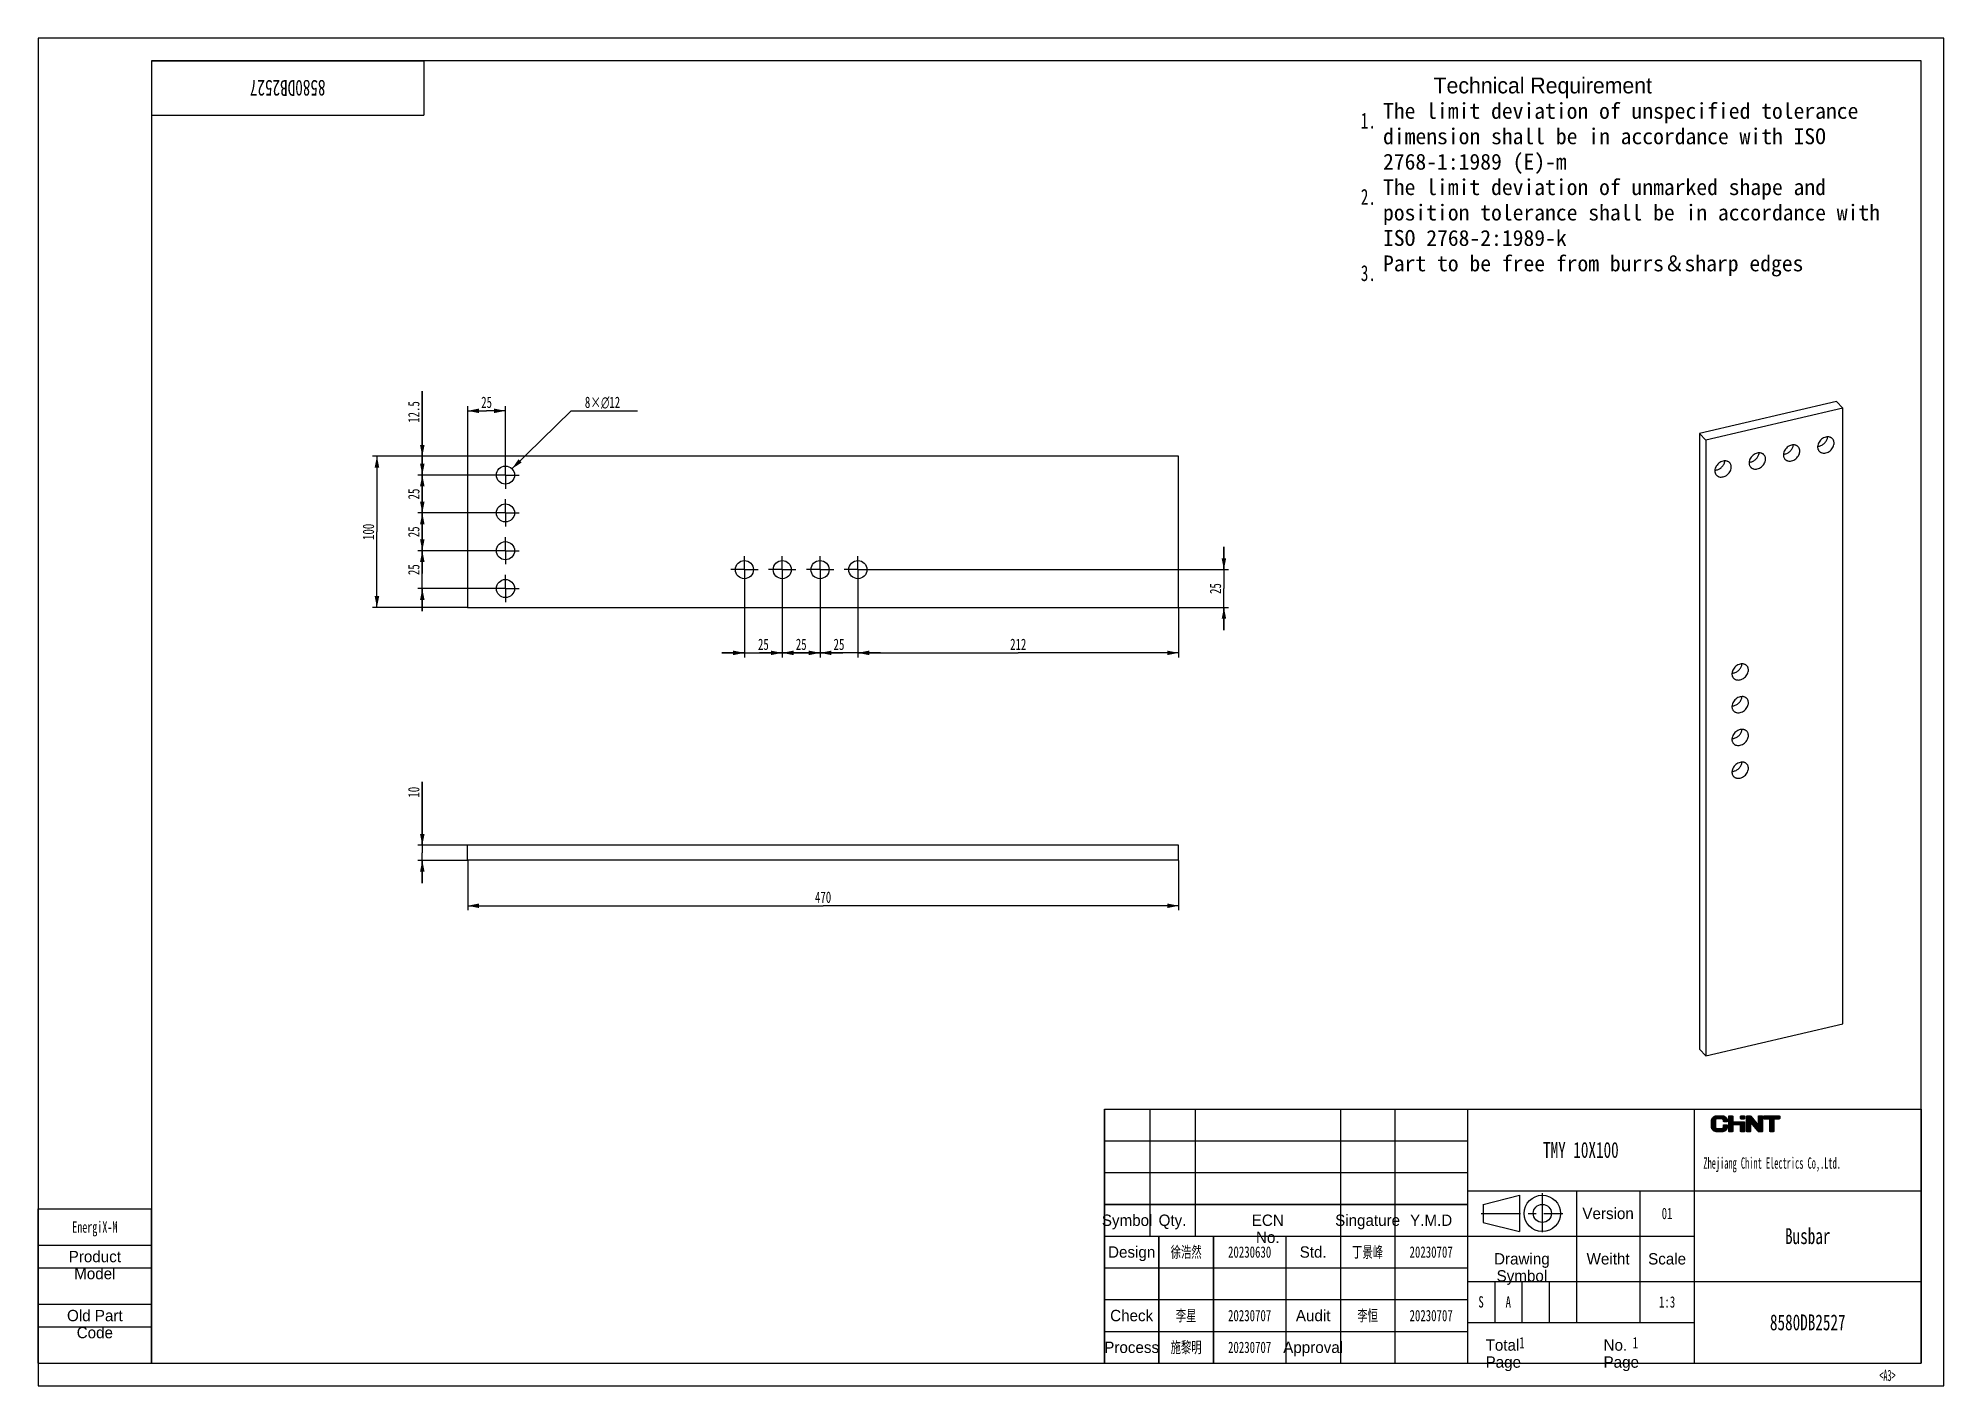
# Model space of a CAD drawing. Header units: millimetres. Extents: x 0 to 1260, y 0 to 891.
import ezdxf

# ---------------------------------------------------------------- set-up
doc = ezdxf.new("R2010")
doc.units = ezdxf.units.MM
doc.header["$LTSCALE"] = 69.3
doc.linetypes.add('CENTER', pattern=[0.6, 0.375, -0.075, 0.075, -0.075])
doc.layers.get('0').update_dxf_attribs({"linetype": 'CONTINUOUS'})
for name, color, linetype in [('8580DB2527_DXF_AXIS', 7, 'CONTINUOUS'), ('8580DB2527_DXF_CONTINUOUS_LINE', 7, 'CONTINUOUS'), ('8580DB2527_DXF_DIMENSION', 7, 'CONTINUOUS'), ('8580DB2527EN_DXF_DIMENSION', 7, 'CONTINUOUS'), ('8580DB2527EN_DXF_FORMAT', 7, 'CONTINUOUS'), ('8580DB2527EN_DXF_TEXT', 7, 'CONTINUOUS')]:
    doc.layers.add(name, color=color, linetype=linetype)
doc.styles.get("Standard").update_dxf_attribs({"font": 'txt', "width": 0.7})
doc.styles.add('TEXTSTYLE_2', font='txt', dxfattribs={"width": 0.5})
doc.styles.add('TEXTSTYLE_3', font='changfangsong.ttf')
doc.styles.add('TEXTSTYLE_4', font='txt', dxfattribs={"width": 0.45})
doc.styles.add('TEXTSTYLE_5', font='changfangsong.ttf')
doc.styles.add('TEXTSTYLE_7', font='txt', dxfattribs={"width": 0.65})
doc.styles.add('TEXTSTYLE_8', font='changfangsong.ttf')
doc.dimstyles.new('DIMSTYLE_1', dxfattribs={"dimtxt": 7.5, "dimasz": 7.5, "dimexe": 1, "dimexo": 0, "dimtad": 1, "dimdsep": 46, "dimtxsty": 'STANDARD', "dimblk": '_FILLED', "dimblk1": '_FILLED', "dimblk2": '_FILLED', "dimcen": 0.09, "dimazin": 2, "dimtp": 0.2, "dimtm": 0.2, "dimtfac": 1, "dimtofl": 0, "dimtmove": 0, "dimatfit": 3, "dimldrblk": '_FILLED', "dimfxl": 1, "dimtolj": 1, "dimarcsym": 0})
doc.dimstyles.new('DIMSTYLE_2', dxfattribs={"dimtxt": 7.5, "dimasz": 7.5, "dimexe": 1, "dimexo": 0, "dimtad": 1, "dimdsep": 46, "dimtxsty": 'STANDARD', "dimblk": '_FILLED', "dimblk1": '_FILLED', "dimblk2": '_FILLED', "dimcen": 0.09, "dimazin": 2, "dimtp": 0.2, "dimtm": 0.2, "dimtfac": 1, "dimtofl": 0, "dimtmove": 0, "dimatfit": 1, "dimldrblk": '_FILLED', "dimfxl": 1, "dimtolj": 1, "dimarcsym": 0})
doc.dimstyles.new('DIMSTYLE_3', dxfattribs={"dimtxt": 7.5, "dimasz": 7.5, "dimexe": 1, "dimexo": 0, "dimtad": 1, "dimdsep": 46, "dimtxsty": 'STANDARD', "dimblk": '_FILLED', "dimblk1": '_FILLED', "dimblk2": '_FILLED', "dimcen": 0.09, "dimazin": 2, "dimtp": 0.3, "dimtm": 0.3, "dimtfac": 1, "dimtofl": 0, "dimtmove": 0, "dimatfit": 3, "dimldrblk": '_FILLED', "dimfxl": 1, "dimtolj": 1, "dimarcsym": 0})
doc.dimstyles.new('DIMSTYLE_4', dxfattribs={"dimtxt": 7.5, "dimasz": 7.5, "dimexe": 1, "dimexo": 0, "dimtad": 1, "dimdsep": 46, "dimtxsty": 'STANDARD', "dimblk": '_FILLED', "dimblk1": '_FILLED', "dimblk2": '_FILLED', "dimcen": 0.09, "dimazin": 2, "dimtp": 0.5, "dimtm": 0.5, "dimtfac": 1, "dimtofl": 0, "dimtmove": 0, "dimatfit": 3, "dimldrblk": '_FILLED', "dimfxl": 1, "dimtolj": 1, "dimarcsym": 0})
doc.dimstyles.new('DIMSTYLE_5', dxfattribs={"dimtxt": 7.5, "dimasz": 7.5, "dimexe": 1, "dimexo": 0, "dimtad": 1, "dimdsep": 46, "dimtxsty": 'STANDARD', "dimblk": '_FILLED', "dimblk1": '_FILLED', "dimblk2": '_FILLED', "dimcen": 0.09, "dimazin": 2, "dimtp": 0.8, "dimtm": 0.8, "dimtfac": 1, "dimtofl": 0, "dimtmove": 0, "dimatfit": 3, "dimldrblk": '_FILLED', "dimfxl": 1, "dimtolj": 1, "dimarcsym": 0})

msp = doc.modelspace()

# ---------------------------------------------------------------- texts
at = {"layer": '8580DB2527EN_DXF_FORMAT', "color": 1, "linetype": 'CONTINUOUS', "insert": (165, 852.75), "char_height": 10.5, "width": 110.25, "attachment_point": 2, "rotation": 180, "line_spacing_factor": 0.9}
msp.add_mtext('8580DB2527', dxfattribs=at)
at = {"layer": '8580DB2527EN_DXF_FORMAT', "color": 1, "linetype": 'CONTINUOUS', "attachment_point": 2}
for s, insert, char_height, width, line_spacing_factor in [('TMY 10X100', (1020, 161.25), 10.5, 110.25, 0.72), ('01', (1077, 117.75), 7.5, 15.75, 0.9), ('Busbar', (1170, 104.25), 10.5, 66.15, 0.9), ('徐浩然', (759, 92.25), 7.5, 25.59375, 0.9), ('20230630', (801, 92.25), 7.5, 63, 0.9), ('丁景峰', (879, 92.25), 7.5, 25.15625, 0.9), ('20230707', (921, 92.25), 7.5, 63, 0.9), ('李星', (759, 50.25), 7.5, 16.625, 0.9), ('李恒', (879, 50.25), 7.5, 16.84375, 0.9), ('S', (954, 59.25), 7.5, 7.875, 0.9), ('A', (972, 59.25), 7.5, 7.875, 0.9), ('1:3', (1077, 59.25), 7.5, 23.625, 0.9), ('20230707', (801, 50.25), 7.5, 63, 0.9), ('20230707', (921, 50.25), 7.5, 63, 0.9), ('8580DB2527', (1170, 47.25), 10.5, 110.25, 0.9), ('施黎明', (759, 29.25), 7.5, 24.9375, 0.9), ('20230707', (801, 29.25), 7.5, 63, 0.9), ('1', (981, 32.25), 7.5, 7.875, 0.9), ('1', (1056, 32.25), 7.5, 7.875, 0.9)]:
    msp.add_mtext(s, dxfattribs=dict(at, insert=insert, char_height=char_height, width=width, line_spacing_factor=line_spacing_factor))
at = {"layer": '8580DB2527EN_DXF_FORMAT', "color": 1, "linetype": 'CONTINUOUS', "char_height": 7.5, "line_spacing_factor": 0.9}
for s, insert, width, attachment_point, style in [('Zhejiang Chint Electrics Co,.Ltd.', (1101, 151.071), 214.79464, 1, 'TEXTSTYLE_4'), ('EnergiX-M', (37.5, 108.75), 65.8125, 2, 'TEXTSTYLE_7'), ('<A3>', (1217.351, 10.685), 22.5, 1, 'TEXTSTYLE_2')]:
    msp.add_mtext(s, dxfattribs=dict(at, insert=insert, width=width, attachment_point=attachment_point, style=style))
at = {"layer": '8580DB2527EN_DXF_FORMAT', "color": 3, "linetype": 'CONTINUOUS', "char_height": 7.5, "attachment_point": 2, "line_spacing_factor": 0.9, "style": 'TEXTSTYLE_5'}
for s, insert, width in [('Symbol', (720, 113.25), 21.66393), ('Qty.', (750, 113.25), 15), ('ECN No.', (813, 113.25), 28.27869), ('Product Model', (37.5, 89.25), 44.65574), ('Design', (723, 92.25), 20.45902), ('Drawing Symbol', (981, 87.75), 51.04918), ('Weitht', (1038, 87.75), 18.83607), ('Scale', (1077, 87.75), 16.15574), ('Old Part Code', (37.5, 50.25), 46.13115), ('Check', (723, 50.25), 16.79508), ('Process', (723, 29.25), 21.63934)]:
    msp.add_mtext(s, dxfattribs=dict(at, insert=insert, width=width))
at = {"layer": '8580DB2527EN_DXF_FORMAT', "color": 40, "linetype": 'CONTINUOUS', "char_height": 7.5, "line_spacing_factor": 0.9}
for s, insert, width, attachment_point, style in [('Singature', (879, 113.25), 29.70492, 2, 'TEXTSTYLE_5'), ('Version', (1038, 117.75), 21.95902, 2, 'TEXTSTYLE_5'), ('Y.M.D', (921, 113.25), 20.77869, 2, 'TEXTSTYLE_5'), ('Std.', (843, 92.25), 14.48361, 2, 'TEXTSTYLE_5'), ('Audit', (843, 50.25), 16.59836, 2, 'TEXTSTYLE_5'), ('Approval', (843, 29.25), 26.80328, 2, 'TEXTSTYLE_5'), ('Total    Page', (957, 30.75), 48.31967, 1, 'TEXTSTYLE_3'), ('No.     Page', (1035, 30.75), 48.51639, 1, 'TEXTSTYLE_3')]:
    msp.add_mtext(s, dxfattribs=dict(at, insert=insert, width=width, attachment_point=attachment_point, style=style))
at = {"layer": '8580DB2527EN_DXF_TEXT', "color": 1, "linetype": 'CONTINUOUS', "insert": (889.178, 864.956), "char_height": 15, "width": 518.175, "attachment_point": 1, "line_spacing_factor": 0.96, "style": 'TEXTSTYLE_8'}
msp.add_mtext('      \\H10.5;Technical Requirement\\P\\ftxt;The limit deviation of unspecified tolerance \\Pdimension shall be in accordance with ISO \\P2768-1:1989 (E)-m \\PThe limit deviation of unmarked shape and \\Pposition tolerance shall be in accordance with \\PISO 2768-2:1989-k \\PPart to be free from burrs＆sharp edges ', dxfattribs=at)
at = {"layer": '8580DB2527EN_DXF_TEXT', "color": 1, "linetype": 'CONTINUOUS', "insert": (874.488, 841.716), "char_height": 10.5, "width": 22.05, "attachment_point": 1, "line_spacing_factor": 0.96}
msp.add_mtext('1.\\P \\P \\P2.\\P \\P \\P3.', dxfattribs=at)

# ---------------------------------------------------------------- blocks, each defined once
blk = doc.blocks.new('_FILLED')
at = {"color": 0, "linetype": 'BYBLOCK'}
blk.add_solid([(0, 0), (-1, 0.2), (-1, -0.2)], dxfattribs=at)
blk = doc.blocks.new('*D0')
at = {"layer": '8580DB2527EN_DXF_DIMENSION', "color": 1, "linetype": 'CONTINUOUS'}
for p, q in [((254, 357.4), (254, 399.4)), ((254, 399.4), (254, 352.4)), ((284, 357.4), (251, 357.4)), ((284, 347.4), (251, 347.4)), ((254, 332.4), (254, 352.4)), ((254, 347.4), (254, 332.4))]:
    blk.add_line(p, q, dxfattribs=at)
at = {"layer": '8580DB2527EN_DXF_DIMENSION', "color": 1, "linetype": 'CONTINUOUS', "xscale": 7.5, "yscale": 7.5, "zscale": 7.5}
for p, rotation in [((254, 357.4), 270), ((254, 347.4), 90)]:
    blk.add_blockref('_FILLED', p, dxfattribs=dict(at, rotation=rotation))
at = {"layer": '8580DB2527EN_DXF_DIMENSION', "color": 1, "linetype": 'CONTINUOUS', "insert": (244.6, 388.9), "char_height": 7.5, "width": 15.75, "attachment_point": 1, "rotation": 90, "line_spacing_factor": 0.9}
blk.add_mtext('10', dxfattribs=at)
blk = doc.blocks.new('*D1')
at = {"layer": '8580DB2527EN_DXF_DIMENSION', "color": 1, "linetype": 'CONTINUOUS'}
for p, q in [((284, 614.6), (284, 647.6)), ((284, 644.6), (296.5, 644.6)), ((309, 644.6), (296.5, 644.6)), ((309, 602.1), (309, 647.6))]:
    blk.add_line(p, q, dxfattribs=at)
at = {"layer": '8580DB2527EN_DXF_DIMENSION', "color": 1, "linetype": 'CONTINUOUS', "xscale": 7.5, "yscale": 7.5, "zscale": 7.5, "rotation": 180}
blk.add_blockref('_FILLED', (284, 644.6), dxfattribs=at)
at = {"layer": '8580DB2527EN_DXF_DIMENSION', "color": 1, "linetype": 'CONTINUOUS', "xscale": 7.5, "yscale": 7.5, "zscale": 7.5}
blk.add_blockref('_FILLED', (309, 644.6), dxfattribs=at)
at = {"layer": '8580DB2527EN_DXF_DIMENSION', "color": 1, "linetype": 'CONTINUOUS', "insert": (296.5, 654), "char_height": 7.5, "width": 15.75, "attachment_point": 2, "line_spacing_factor": 0.9}
blk.add_mtext('25', dxfattribs=at)
blk = doc.blocks.new('*D2')
at = {"layer": '8580DB2527EN_DXF_DIMENSION', "color": 1, "linetype": 'CONTINUOUS'}
for p, q in [((254, 614.6), (254, 657.7)), ((254, 657.7), (254, 608.4)), ((284, 614.6), (251, 614.6)), ((254, 587.1), (254, 608.4)), ((309, 602.1), (251, 602.1)), ((254, 602.1), (254, 587.1))]:
    blk.add_line(p, q, dxfattribs=at)
at = {"layer": '8580DB2527EN_DXF_DIMENSION', "color": 1, "linetype": 'CONTINUOUS', "xscale": 7.5, "yscale": 7.5, "zscale": 7.5}
for p, rotation in [((254, 614.6), 270), ((254, 602.1), 90)]:
    blk.add_blockref('_FILLED', p, dxfattribs=dict(at, rotation=rotation))
at = {"layer": '8580DB2527EN_DXF_DIMENSION', "color": 1, "linetype": 'CONTINUOUS', "insert": (244.6, 636.7), "char_height": 7.5, "width": 31.5, "attachment_point": 1, "rotation": 90, "line_spacing_factor": 0.9}
blk.add_mtext('12.5', dxfattribs=at)
blk = doc.blocks.new('*D3')
at = {"layer": '8580DB2527EN_DXF_DIMENSION', "color": 1, "linetype": 'CONTINUOUS'}
for p, q in [((254, 602.1), (254, 617.1)), ((254, 617.1), (254, 589.6)), ((309, 602.1), (251, 602.1)), ((254, 562.1), (254, 589.6)), ((309, 577.1), (251, 577.1)), ((254, 577.1), (254, 562.1))]:
    blk.add_line(p, q, dxfattribs=at)
at = {"layer": '8580DB2527EN_DXF_DIMENSION', "color": 1, "linetype": 'CONTINUOUS', "xscale": 7.5, "yscale": 7.5, "zscale": 7.5}
for p, rotation in [((254, 602.1), 270), ((254, 577.1), 90)]:
    blk.add_blockref('_FILLED', p, dxfattribs=dict(at, rotation=rotation))
at = {"layer": '8580DB2527EN_DXF_DIMENSION', "color": 1, "linetype": 'CONTINUOUS', "insert": (244.6, 589.6), "char_height": 7.5, "width": 15.75, "attachment_point": 2, "rotation": 90, "line_spacing_factor": 0.9}
blk.add_mtext('25', dxfattribs=at)
blk = doc.blocks.new('*D4')
at = {"layer": '8580DB2527EN_DXF_DIMENSION', "color": 1, "linetype": 'CONTINUOUS'}
for p, q in [((254, 577.1), (254, 592.1)), ((254, 592.1), (254, 564.6)), ((309, 577.1), (251, 577.1)), ((254, 537.1), (254, 564.6)), ((309, 552.1), (251, 552.1)), ((254, 552.1), (254, 537.1))]:
    blk.add_line(p, q, dxfattribs=at)
at = {"layer": '8580DB2527EN_DXF_DIMENSION', "color": 1, "linetype": 'CONTINUOUS', "xscale": 7.5, "yscale": 7.5, "zscale": 7.5}
for p, rotation in [((254, 577.1), 270), ((254, 552.1), 90)]:
    blk.add_blockref('_FILLED', p, dxfattribs=dict(at, rotation=rotation))
at = {"layer": '8580DB2527EN_DXF_DIMENSION', "color": 1, "linetype": 'CONTINUOUS', "insert": (244.6, 564.6), "char_height": 7.5, "width": 15.75, "attachment_point": 2, "rotation": 90, "line_spacing_factor": 0.9}
blk.add_mtext('25', dxfattribs=at)
blk = doc.blocks.new('*D5')
at = {"layer": '8580DB2527EN_DXF_DIMENSION', "color": 1, "linetype": 'CONTINUOUS'}
for p, q in [((492, 539.6), (492, 481.6)), ((517, 539.6), (517, 481.6)), ((492, 484.6), (477, 484.6)), ((477, 484.6), (504.5, 484.6)), ((532, 484.6), (504.5, 484.6)), ((517, 484.6), (532, 484.6))]:
    blk.add_line(p, q, dxfattribs=at)
at = {"layer": '8580DB2527EN_DXF_DIMENSION', "color": 1, "linetype": 'CONTINUOUS', "xscale": 7.5, "yscale": 7.5, "zscale": 7.5}
blk.add_blockref('_FILLED', (492, 484.6), dxfattribs=at)
at = {"layer": '8580DB2527EN_DXF_DIMENSION', "color": 1, "linetype": 'CONTINUOUS', "xscale": 7.5, "yscale": 7.5, "zscale": 7.5, "rotation": 180}
blk.add_blockref('_FILLED', (517, 484.6), dxfattribs=at)
at = {"layer": '8580DB2527EN_DXF_DIMENSION', "color": 1, "linetype": 'CONTINUOUS', "insert": (504.5, 494), "char_height": 7.5, "width": 15.75, "attachment_point": 2, "line_spacing_factor": 0.9}
blk.add_mtext('25', dxfattribs=at)
blk = doc.blocks.new('*D6')
at = {"layer": '8580DB2527EN_DXF_DIMENSION', "color": 1, "linetype": 'CONTINUOUS'}
for p, q in [((467, 539.6), (467, 481.6)), ((492, 539.6), (492, 481.6)), ((467, 484.6), (452, 484.6)), ((452, 484.6), (479.5, 484.6)), ((507, 484.6), (479.5, 484.6)), ((492, 484.6), (507, 484.6))]:
    blk.add_line(p, q, dxfattribs=at)
at = {"layer": '8580DB2527EN_DXF_DIMENSION', "color": 1, "linetype": 'CONTINUOUS', "xscale": 7.5, "yscale": 7.5, "zscale": 7.5}
blk.add_blockref('_FILLED', (467, 484.6), dxfattribs=at)
at = {"layer": '8580DB2527EN_DXF_DIMENSION', "color": 1, "linetype": 'CONTINUOUS', "xscale": 7.5, "yscale": 7.5, "zscale": 7.5, "rotation": 180}
blk.add_blockref('_FILLED', (492, 484.6), dxfattribs=at)
at = {"layer": '8580DB2527EN_DXF_DIMENSION', "color": 1, "linetype": 'CONTINUOUS', "insert": (479.5, 494), "char_height": 7.5, "width": 15.75, "attachment_point": 2, "line_spacing_factor": 0.9}
blk.add_mtext('25', dxfattribs=at)
blk = doc.blocks.new('*D7')
at = {"layer": '8580DB2527EN_DXF_DIMENSION', "color": 1, "linetype": 'CONTINUOUS'}
for p, q in [((313.3, 606.3), (352.5, 644.6)), ((352.5, 644.6), (357.7, 644.6)), ((357.7, 644.6), (396.2, 644.6))]:
    blk.add_line(p, q, dxfattribs=at)
at = {"layer": '8580DB2527EN_DXF_DIMENSION', "color": 1, "linetype": 'CONTINUOUS', "xscale": 7.5, "yscale": 7.5, "zscale": 7.5, "rotation": 224.3306553027}
blk.add_blockref('_FILLED', (313.3, 606.3), dxfattribs=at)
at = {"layer": '8580DB2527EN_DXF_DIMENSION', "color": 1, "linetype": 'CONTINUOUS', "insert": (361.5, 654), "char_height": 7.5, "width": 46.5, "attachment_point": 1, "line_spacing_factor": 0.9}
blk.add_mtext('8×\\fgdt;{\\fgdt;n}\\ftxt;12', dxfattribs=at)
blk = doc.blocks.new('*D8')
at = {"layer": '8580DB2527EN_DXF_DIMENSION', "color": 1, "linetype": 'CONTINUOUS'}
for p, q in [((284, 614.6), (221, 614.6)), ((224, 614.6), (224, 564.6)), ((224, 514.6), (224, 564.6)), ((284, 514.6), (221, 514.6))]:
    blk.add_line(p, q, dxfattribs=at)
at = {"layer": '8580DB2527EN_DXF_DIMENSION', "color": 1, "linetype": 'CONTINUOUS', "xscale": 7.5, "yscale": 7.5, "zscale": 7.5}
for p, rotation in [((224, 614.6), 90), ((224, 514.6), 270)]:
    blk.add_blockref('_FILLED', p, dxfattribs=dict(at, rotation=rotation))
at = {"layer": '8580DB2527EN_DXF_DIMENSION', "color": 1, "linetype": 'CONTINUOUS', "insert": (214.6, 564.6), "char_height": 7.5, "width": 23.625, "attachment_point": 2, "rotation": 90, "line_spacing_factor": 0.9}
blk.add_mtext('100', dxfattribs=at)
blk = doc.blocks.new('*D9')
at = {"layer": '8580DB2527EN_DXF_DIMENSION', "color": 1, "linetype": 'CONTINUOUS'}
for p, q in [((784, 539.6), (784, 554.6)), ((784, 554.6), (784, 527.1)), ((541.8, 539.6), (787, 539.6)), ((784, 499.6), (784, 527.1)), ((754, 514.6), (787, 514.6)), ((784, 514.6), (784, 499.6))]:
    blk.add_line(p, q, dxfattribs=at)
at = {"layer": '8580DB2527EN_DXF_DIMENSION', "color": 1, "linetype": 'CONTINUOUS', "xscale": 7.5, "yscale": 7.5, "zscale": 7.5}
for p, rotation in [((784, 539.6), 270), ((784, 514.6), 90)]:
    blk.add_blockref('_FILLED', p, dxfattribs=dict(at, rotation=rotation))
at = {"layer": '8580DB2527EN_DXF_DIMENSION', "color": 1, "linetype": 'CONTINUOUS', "insert": (774.6, 527.1), "char_height": 7.5, "width": 15.75, "attachment_point": 2, "rotation": 90, "line_spacing_factor": 0.9}
blk.add_mtext('25', dxfattribs=at)
blk = doc.blocks.new('*D10')
at = {"layer": '8580DB2527EN_DXF_DIMENSION', "color": 1, "linetype": 'CONTINUOUS'}
for p, q in [((254, 552.1), (254, 567.1)), ((254, 567.1), (254, 539.6)), ((309, 552.1), (251, 552.1)), ((254, 512.1), (254, 539.6)), ((309, 527.1), (251, 527.1)), ((254, 527.1), (254, 512.1))]:
    blk.add_line(p, q, dxfattribs=at)
at = {"layer": '8580DB2527EN_DXF_DIMENSION', "color": 1, "linetype": 'CONTINUOUS', "xscale": 7.5, "yscale": 7.5, "zscale": 7.5}
for p, rotation in [((254, 552.1), 270), ((254, 527.1), 90)]:
    blk.add_blockref('_FILLED', p, dxfattribs=dict(at, rotation=rotation))
at = {"layer": '8580DB2527EN_DXF_DIMENSION', "color": 1, "linetype": 'CONTINUOUS', "insert": (244.6, 539.6), "char_height": 7.5, "width": 15.75, "attachment_point": 2, "rotation": 90, "line_spacing_factor": 0.9}
blk.add_mtext('25', dxfattribs=at)
blk = doc.blocks.new('*D11')
at = {"layer": '8580DB2527EN_DXF_DIMENSION', "color": 1, "linetype": 'CONTINUOUS'}
for p, q in [((517, 539.6), (517, 481.6)), ((542, 539.6), (542, 481.6)), ((517, 484.6), (502, 484.6)), ((502, 484.6), (529.5, 484.6)), ((557, 484.6), (529.5, 484.6)), ((542, 484.6), (557, 484.6))]:
    blk.add_line(p, q, dxfattribs=at)
at = {"layer": '8580DB2527EN_DXF_DIMENSION', "color": 1, "linetype": 'CONTINUOUS', "xscale": 7.5, "yscale": 7.5, "zscale": 7.5}
blk.add_blockref('_FILLED', (517, 484.6), dxfattribs=at)
at = {"layer": '8580DB2527EN_DXF_DIMENSION', "color": 1, "linetype": 'CONTINUOUS', "xscale": 7.5, "yscale": 7.5, "zscale": 7.5, "rotation": 180}
blk.add_blockref('_FILLED', (542, 484.6), dxfattribs=at)
at = {"layer": '8580DB2527EN_DXF_DIMENSION', "color": 1, "linetype": 'CONTINUOUS', "insert": (529.5, 494), "char_height": 7.5, "width": 15.75, "attachment_point": 2, "line_spacing_factor": 0.9}
blk.add_mtext('25', dxfattribs=at)
blk = doc.blocks.new('*D12')
at = {"layer": '8580DB2527EN_DXF_DIMENSION', "color": 1, "linetype": 'CONTINUOUS'}
for p, q in [((542, 539.6), (542, 481.6)), ((754, 514.6), (754, 481.6)), ((542, 484.6), (648, 484.6)), ((754, 484.6), (648, 484.6))]:
    blk.add_line(p, q, dxfattribs=at)
at = {"layer": '8580DB2527EN_DXF_DIMENSION', "color": 1, "linetype": 'CONTINUOUS', "xscale": 7.5, "yscale": 7.5, "zscale": 7.5, "rotation": 180}
blk.add_blockref('_FILLED', (542, 484.6), dxfattribs=at)
at = {"layer": '8580DB2527EN_DXF_DIMENSION', "color": 1, "linetype": 'CONTINUOUS', "xscale": 7.5, "yscale": 7.5, "zscale": 7.5}
blk.add_blockref('_FILLED', (754, 484.6), dxfattribs=at)
at = {"layer": '8580DB2527EN_DXF_DIMENSION', "color": 1, "linetype": 'CONTINUOUS', "insert": (648, 494), "char_height": 7.5, "width": 23.625, "attachment_point": 2, "line_spacing_factor": 0.9}
blk.add_mtext('212', dxfattribs=at)
blk = doc.blocks.new('*D13')
at = {"layer": '8580DB2527_DXF_DIMENSION', "color": 1, "linetype": 'CONTINUOUS'}
for p, q in [((284, 347.4), (284, 314.4)), ((754, 347.4), (754, 314.4)), ((284, 317.4), (519, 317.4)), ((754, 317.4), (519, 317.4))]:
    blk.add_line(p, q, dxfattribs=at)
at = {"layer": '8580DB2527_DXF_DIMENSION', "color": 1, "linetype": 'CONTINUOUS', "xscale": 7.5, "yscale": 7.5, "zscale": 7.5, "rotation": 180}
blk.add_blockref('_FILLED', (284, 317.4), dxfattribs=at)
at = {"layer": '8580DB2527_DXF_DIMENSION', "color": 1, "linetype": 'CONTINUOUS', "xscale": 7.5, "yscale": 7.5, "zscale": 7.5}
blk.add_blockref('_FILLED', (754, 317.4), dxfattribs=at)
at = {"layer": '8580DB2527_DXF_DIMENSION', "color": 1, "linetype": 'CONTINUOUS', "insert": (519, 326.8), "char_height": 7.5, "width": 23.625, "attachment_point": 2, "line_spacing_factor": 0.9}
blk.add_mtext('470', dxfattribs=at)

# ---------------------------------------------------------------- dimensions: what is measured, and where the dimension line sits
at = {"layer": '8580DB2527_DXF_DIMENSION', "color": 1, "linetype": 'CONTINUOUS'}
dim = msp.add_linear_dim(base=(283.983, 317.441), p1=(753.983, 347.441), p2=(283.983, 347.441), angle=180, dimstyle='DIMSTYLE_5', dxfattribs=at)
dim.commit()
dim.dimension.update_dxf_attribs({"geometry": '*D13', "text_midpoint": (518.983, 317.441), "dimtype": 160})
at = {"layer": '8580DB2527EN_DXF_DIMENSION', "color": 1, "linetype": 'CONTINUOUS'}
for base, p1, p2, angle, dimstyle, picture, middle in [((253.983, 602.128), (283.983, 614.628), (308.983, 602.128), 270, 'DIMSTYLE_1', '*D2', (253.983, 647.381)), ((223.983, 514.628), (283.983, 614.628), (283.983, 514.628), 270, 'DIMSTYLE_3', '*D8', (223.983, 564.628)), ((253.983, 577.128), (308.983, 602.128), (308.983, 577.128), 270, 'DIMSTYLE_1', '*D3', (253.983, 589.792)), ((253.983, 552.128), (308.983, 577.128), (308.983, 552.128), 270, 'DIMSTYLE_1', '*D4', (253.983, 564.792)), ((253.983, 527.128), (308.983, 552.128), (308.983, 527.128), 270, 'DIMSTYLE_1', '*D10', (253.983, 539.792)), ((783.983, 539.628), (753.983, 514.628), (541.833, 539.628), 90, 'DIMSTYLE_1', '*D9', (783.983, 527.292)), ((466.983, 484.628), (491.983, 539.628), (466.983, 539.628), 180, 'DIMSTYLE_1', '*D6', (479.647, 484.628)), ((491.983, 484.628), (516.983, 539.628), (491.983, 539.628), 180, 'DIMSTYLE_1', '*D5', (504.647, 484.628)), ((541.983, 484.628), (753.983, 514.628), (541.983, 539.628), 180, 'DIMSTYLE_4', '*D12', (647.983, 484.628)), ((253.983, 357.441), (283.983, 347.441), (283.983, 357.441), 90, 'DIMSTYLE_1', '*D0', (253.983, 394.191))]:
    dim = msp.add_linear_dim(base=base, p1=p1, p2=p2, angle=angle, dimstyle=dimstyle, dxfattribs=at)
    dim.commit()
    dim.dimension.update_dxf_attribs({"geometry": picture, "text_midpoint": middle, "dimtype": 160})
for base, p1, p2, picture, middle in [((308.983, 644.628), (283.983, 614.628), (308.983, 602.128), '*D1', (296.647, 644.628)), ((541.983, 484.628), (516.983, 539.628), (541.983, 539.628), '*D11', (529.647, 484.628))]:
    dim = msp.add_linear_dim(base=base, p1=p1, p2=p2, dimstyle='DIMSTYLE_1', dxfattribs=at)
    dim.commit()
    dim.dimension.update_dxf_attribs({"geometry": picture, "text_midpoint": middle, "dimtype": 160})
dim = msp.add_diameter_dim_2p(p1=(313.275, 606.321), p2=(304.691, 597.935), text='8×%%c<>', dimstyle='DIMSTYLE_2', override={"dimtih": 1, "dimtoh": 1, "dimpost": '<>'}, dxfattribs=at)
dim.commit()
dim.dimension.update_dxf_attribs({"geometry": '*D7', "text_midpoint": (376.988, 650.253), "dimtype": 163})

# ---------------------------------------------------------------- hatches: boundary and pattern name
at = {"layer": '8580DB2527EN_DXF_FORMAT', "linetype": 'CONTINUOUS'}
for points in [[(1109.273, 176.226), (1109.21, 176.164), (1106.443, 175.88), (1106.534, 176.22), (1109.747, 176.437), (1109.66, 176.423), (1109.575, 176.401), (1109.493, 176.369), (1109.415, 176.329), (1109.341, 176.281)], [(1109.378, 178.523), (1109.73, 178.542), (1113.51, 178.542), (1113.861, 178.523), (1114.208, 178.468), (1114.548, 178.377), (1114.876, 178.251), (1115.19, 178.091), (1115.485, 177.9), (1115.758, 177.679), (1116.007, 177.43), (1116.228, 177.157), (1116.42, 176.862), (1116.579, 176.548), (1116.705, 176.22), (1116.796, 175.88), (1116.851, 175.533), (1114.245, 174.972), (1114.245, 175.602), (1114.24, 175.689), (1114.226, 175.776), (1114.204, 175.861), (1114.172, 175.943), (1114.132, 176.022), (1114.084, 176.095), (1114.029, 176.164), (1113.967, 176.226), (1113.898, 176.281), (1113.825, 176.329), (1113.746, 176.369), (1113.664, 176.401), (1113.579, 176.423), (1113.492, 176.437), (1113.405, 176.442), (1109.835, 176.442), (1109.747, 176.437), (1106.534, 176.22), (1106.66, 176.548), (1106.82, 176.862), (1107.011, 177.157), (1107.233, 177.43), (1107.481, 177.679), (1107.755, 177.9), (1108.05, 178.091), (1108.363, 178.251), (1108.691, 178.377), (1109.031, 178.468)], [(1118.027, 178.54), (1118.06, 178.542), (1120.055, 178.542), (1120.088, 178.54), (1120.12, 178.535), (1120.152, 178.526), (1120.183, 178.514), (1120.212, 178.499), (1120.24, 178.481), (1120.265, 178.461), (1120.289, 178.437), (1120.31, 178.412), (1120.327, 178.384), (1120.342, 178.355), (1120.354, 178.324), (1120.363, 178.292), (1120.368, 178.26), (1120.37, 178.227), (1117.745, 168.357), (1117.745, 178.227), (1117.746, 178.26), (1117.752, 178.292), (1117.76, 178.324), (1117.772, 178.355), (1117.787, 178.384), (1117.805, 178.412), (1117.826, 178.437), (1117.849, 178.461), (1117.875, 178.481), (1117.902, 178.499), (1117.932, 178.514), (1117.962, 178.526), (1117.994, 178.535)], [(1128.245, 174.342), (1128.245, 168.357), (1128.243, 168.324), (1128.238, 168.291), (1128.229, 168.259), (1128.217, 168.229), (1128.202, 168.199), (1128.185, 168.171), (1125.68, 168.171), (1125.662, 168.199), (1125.647, 168.229), (1125.635, 168.259), (1125.627, 168.291), (1125.621, 168.324), (1125.62, 168.357), (1125.62, 172.557), (1120.37, 172.557), (1120.37, 168.357), (1120.368, 168.324), (1120.363, 168.291), (1120.354, 168.259), (1120.342, 168.229), (1120.327, 168.199), (1120.31, 168.171), (1117.826, 168.146), (1117.805, 168.171), (1117.787, 168.199), (1117.772, 168.229), (1117.76, 168.259), (1117.752, 168.291), (1117.746, 168.324), (1117.745, 168.357), (1120.37, 178.227), (1120.37, 174.657), (1127.93, 174.657), (1127.963, 174.655), (1127.995, 174.65), (1128.027, 174.641), (1128.058, 174.629), (1128.087, 174.614), (1128.115, 174.596), (1128.14, 174.576), (1128.164, 174.552), (1128.185, 174.527), (1128.202, 174.499), (1128.217, 174.47), (1128.229, 174.439), (1128.238, 174.407), (1128.243, 174.375)], [(1125.902, 178.54), (1125.935, 178.542), (1127.93, 178.542), (1127.963, 178.54), (1127.995, 178.535), (1128.027, 178.526), (1128.058, 178.514), (1128.087, 178.499), (1128.115, 178.481), (1128.14, 178.461), (1128.164, 178.437), (1128.185, 178.412), (1128.202, 178.384), (1128.217, 178.355), (1128.229, 178.324), (1128.238, 178.292), (1128.243, 178.26), (1128.245, 178.227), (1128.245, 176.757), (1128.243, 176.724), (1128.238, 176.691), (1128.229, 176.659), (1128.217, 176.629), (1128.202, 176.599), (1128.185, 176.571), (1128.164, 176.546), (1125.724, 176.523), (1125.701, 176.546), (1125.68, 176.571), (1125.662, 176.599), (1125.647, 176.629), (1125.635, 176.659), (1125.627, 176.691), (1125.621, 176.724), (1125.62, 176.757), (1125.62, 178.227), (1125.621, 178.26), (1125.627, 178.292), (1125.635, 178.324), (1125.647, 178.355), (1125.662, 178.384), (1125.68, 178.412), (1125.701, 178.437), (1125.724, 178.461), (1125.75, 178.481), (1125.777, 178.499), (1125.807, 178.514), (1125.837, 178.526), (1125.869, 178.535)], [(1128.164, 176.546), (1128.14, 176.523), (1128.115, 176.502), (1128.087, 176.484), (1128.058, 176.469), (1128.027, 176.457), (1127.995, 176.449), (1127.963, 176.443), (1127.93, 176.442), (1125.935, 176.442), (1125.902, 176.443), (1125.869, 176.449), (1125.837, 176.457), (1125.807, 176.469), (1125.777, 176.484), (1125.75, 176.502), (1125.724, 176.523)], [(1129.839, 178.54), (1129.872, 178.542), (1131.789, 178.542), (1131.856, 178.539), (1131.922, 178.531), (1131.988, 178.518), (1132.052, 178.499), (1132.114, 178.476), (1132.175, 178.448), (1132.233, 178.414), (1132.288, 178.377), (1132.341, 178.335), (1132.389, 178.289), (1132.434, 178.239), (1137.432, 172.242), (1137.18, 168.344), (1132.182, 174.342), (1132.182, 168.357), (1132.18, 168.324), (1132.175, 168.291), (1132.167, 168.259), (1132.155, 168.229), (1132.14, 168.199), (1132.122, 168.171), (1132.101, 168.146), (1132.078, 168.123), (1129.661, 168.123), (1129.638, 168.146), (1129.617, 168.171), (1129.599, 168.199), (1129.584, 168.229), (1129.573, 168.259), (1129.564, 168.291), (1129.559, 168.324), (1129.557, 168.357), (1129.557, 178.227), (1129.559, 178.26), (1129.564, 178.292), (1129.573, 178.324), (1129.584, 178.355), (1129.599, 178.384), (1129.617, 178.412), (1129.638, 178.437), (1129.661, 178.461), (1129.687, 178.481), (1129.715, 178.499), (1129.744, 178.514), (1129.775, 178.526), (1129.807, 178.535)], [(1137.714, 178.54), (1137.747, 178.542), (1139.742, 178.542), (1139.775, 178.54), (1139.808, 178.535), (1139.84, 178.526), (1139.87, 178.514), (1139.9, 178.499), (1139.927, 178.481), (1139.953, 178.461), (1139.976, 178.437), (1139.997, 178.412), (1140.015, 178.384), (1140.03, 178.355), (1140.042, 178.324), (1140.05, 178.292), (1140.055, 178.26), (1140.057, 178.227), (1140.057, 168.357), (1140.055, 168.324), (1140.05, 168.291), (1137.274, 168.248), (1137.225, 168.294), (1137.18, 168.344), (1137.432, 172.242), (1137.432, 178.227), (1137.434, 178.26), (1137.439, 178.292), (1137.448, 178.324), (1137.459, 178.355), (1137.474, 178.384), (1137.492, 178.412), (1137.513, 178.437), (1137.536, 178.461), (1137.562, 178.481), (1137.59, 178.499), (1137.619, 178.514), (1137.65, 178.526), (1137.682, 178.535)], [(1141.214, 178.54), (1141.247, 178.542), (1151.117, 178.542), (1151.15, 178.54), (1151.183, 178.535), (1151.215, 178.526), (1151.245, 178.514), (1151.275, 178.499), (1151.302, 178.481), (1151.328, 178.461), (1151.351, 178.437), (1151.372, 178.412), (1151.39, 178.384), (1151.405, 178.355), (1151.417, 178.324), (1151.425, 178.292), (1151.43, 178.26), (1151.432, 178.227), (1151.432, 176.757), (1151.43, 176.724), (1151.425, 176.691), (1151.417, 176.659), (1151.405, 176.629), (1151.39, 176.599), (1151.372, 176.571), (1151.351, 176.546), (1141.036, 176.523), (1141.013, 176.546), (1140.992, 176.571), (1140.974, 176.599), (1140.959, 176.629), (1140.948, 176.659), (1140.939, 176.691), (1140.934, 176.724), (1140.932, 176.757), (1140.932, 178.227), (1140.934, 178.26), (1140.939, 178.292), (1140.948, 178.324), (1140.959, 178.355), (1140.974, 178.384), (1140.992, 178.412), (1141.013, 178.437), (1141.036, 178.461), (1141.062, 178.481), (1141.09, 178.499), (1141.119, 178.514), (1141.15, 178.526), (1141.182, 178.535)], [(1151.351, 176.546), (1151.328, 176.523), (1151.302, 176.502), (1151.275, 176.484), (1151.245, 176.469), (1151.215, 176.457), (1151.183, 176.449), (1151.15, 176.443), (1151.117, 176.442), (1147.495, 176.442), (1147.495, 168.357), (1147.493, 168.324), (1147.488, 168.291), (1147.479, 168.259), (1147.467, 168.229), (1147.452, 168.199), (1147.435, 168.171), (1147.414, 168.146), (1147.39, 168.123), (1147.365, 168.102), (1147.337, 168.084), (1147.308, 168.069), (1147.277, 168.057), (1147.245, 168.049), (1147.213, 168.043), (1145.152, 168.043), (1145.119, 168.049), (1145.087, 168.057), (1145.057, 168.069), (1145.027, 168.084), (1145, 168.102), (1144.974, 168.123), (1144.951, 168.146), (1144.93, 168.171), (1144.912, 168.199), (1144.897, 168.229), (1144.885, 168.259), (1144.877, 168.291), (1144.871, 168.324), (1144.87, 168.357), (1144.87, 176.442), (1141.247, 176.442), (1141.214, 176.443), (1141.182, 176.449), (1141.15, 176.457), (1141.119, 176.469), (1141.09, 176.484), (1141.062, 176.502), (1141.036, 176.523)], [(1108.995, 175.602), (1108.995, 170.982), (1106.443, 170.703), (1106.388, 171.05), (1106.37, 171.402), (1106.37, 175.182), (1106.388, 175.533), (1109.036, 175.861), (1109.013, 175.776), (1108.999, 175.689)], [(1109.067, 175.943), (1109.036, 175.861), (1106.388, 175.533), (1106.443, 175.88), (1109.21, 176.164), (1109.155, 176.095), (1109.107, 176.022)], [(1109.036, 170.722), (1109.067, 170.64), (1106.534, 170.363), (1106.443, 170.703), (1108.995, 170.982), (1108.999, 170.894), (1109.013, 170.807)], [(1109.21, 170.42), (1109.273, 170.357), (1106.66, 170.035), (1106.534, 170.363), (1109.067, 170.64), (1109.107, 170.562), (1109.155, 170.488)], [(1113.405, 170.142), (1113.492, 170.146), (1116.579, 170.035), (1116.42, 169.722), (1116.228, 169.427), (1116.007, 169.153), (1115.758, 168.905), (1115.485, 168.683), (1115.19, 168.492), (1114.876, 168.332), (1114.548, 168.206), (1114.208, 168.115), (1113.861, 168.06), (1113.51, 168.042), (1109.73, 168.042), (1109.378, 168.06), (1109.031, 168.115), (1108.691, 168.206), (1108.363, 168.332), (1108.05, 168.492), (1107.755, 168.683), (1107.481, 168.905), (1107.233, 169.153), (1107.011, 169.427), (1106.82, 169.722), (1106.66, 170.035), (1109.273, 170.357), (1109.341, 170.302), (1109.415, 170.254), (1109.493, 170.214), (1109.575, 170.183), (1109.66, 170.16), (1109.747, 170.146), (1109.835, 170.142)], [(1116.851, 171.05), (1116.796, 170.703), (1116.705, 170.363), (1116.579, 170.035), (1113.492, 170.146), (1113.579, 170.16), (1113.664, 170.183), (1113.746, 170.214), (1113.825, 170.254), (1113.898, 170.302), (1113.967, 170.357), (1114.029, 170.42), (1114.084, 170.488), (1114.132, 170.562), (1114.172, 170.64), (1114.204, 170.722), (1114.226, 170.807), (1114.24, 170.894), (1114.245, 170.982), (1116.87, 172.242), (1116.87, 171.402)], [(1116.87, 175.182), (1116.87, 174.972), (1116.868, 174.939), (1116.863, 174.906), (1116.854, 174.874), (1116.842, 174.844), (1116.827, 174.814), (1116.81, 174.786), (1116.789, 174.761), (1116.765, 174.738), (1116.74, 174.717), (1116.712, 174.699), (1116.683, 174.684), (1116.652, 174.672), (1116.62, 174.664), (1116.588, 174.658), (1116.555, 174.657), (1114.56, 174.657), (1114.527, 174.658), (1114.494, 174.664), (1114.462, 174.672), (1114.432, 174.684), (1114.402, 174.699), (1114.375, 174.717), (1114.349, 174.738), (1114.326, 174.761), (1114.305, 174.786), (1114.287, 174.814), (1114.272, 174.844), (1114.26, 174.874), (1114.252, 174.906), (1114.246, 174.939), (1114.245, 174.972), (1116.851, 175.533)], [(1114.527, 172.555), (1114.56, 172.557), (1116.555, 172.557), (1116.588, 172.555), (1116.62, 172.55), (1116.652, 172.541), (1116.683, 172.529), (1116.712, 172.514), (1116.74, 172.496), (1116.765, 172.476), (1116.789, 172.452), (1116.81, 172.427), (1116.827, 172.399), (1116.842, 172.37), (1116.854, 172.339), (1116.863, 172.307), (1116.868, 172.275), (1116.87, 172.242), (1114.245, 170.982), (1114.245, 172.242), (1114.246, 172.275), (1114.252, 172.307), (1114.26, 172.339), (1114.272, 172.37), (1114.287, 172.399), (1114.305, 172.427), (1114.326, 172.452), (1114.349, 172.476), (1114.375, 172.496), (1114.402, 172.514), (1114.432, 172.529), (1114.462, 172.541), (1114.494, 172.55)], [(1120.31, 168.171), (1120.289, 168.146), (1120.265, 168.123), (1120.24, 168.102), (1120.212, 168.084), (1120.183, 168.069), (1120.152, 168.057), (1120.12, 168.049), (1120.088, 168.043), (1120.055, 168.042), (1118.06, 168.042), (1118.027, 168.043), (1117.994, 168.049), (1117.962, 168.057), (1117.932, 168.069), (1117.902, 168.084), (1117.875, 168.102), (1117.849, 168.123), (1117.826, 168.146)], [(1125.701, 168.146), (1125.68, 168.171), (1128.185, 168.171), (1128.164, 168.146), (1128.14, 168.123), (1128.115, 168.102), (1128.087, 168.084), (1128.058, 168.069), (1128.027, 168.057), (1127.995, 168.049), (1127.963, 168.043), (1127.93, 168.042), (1125.935, 168.042), (1125.902, 168.043), (1125.869, 168.049), (1125.837, 168.057), (1125.807, 168.069), (1125.777, 168.084), (1125.75, 168.102), (1125.724, 168.123)], [(1129.687, 168.102), (1129.661, 168.123), (1132.078, 168.123), (1132.052, 168.102), (1132.025, 168.084), (1131.995, 168.069), (1131.965, 168.057), (1131.933, 168.049), (1131.9, 168.043), (1131.867, 168.042), (1129.872, 168.042), (1129.839, 168.043), (1129.807, 168.049), (1129.775, 168.057), (1129.744, 168.069), (1129.715, 168.084)], [(1140.042, 168.259), (1140.03, 168.229), (1140.015, 168.199), (1137.381, 168.169), (1137.326, 168.206), (1137.274, 168.248), (1140.05, 168.291)], [(1139.997, 168.171), (1139.976, 168.146), (1139.953, 168.123), (1139.927, 168.102), (1139.9, 168.084), (1137.627, 168.065), (1137.563, 168.084), (1137.5, 168.107), (1137.439, 168.136), (1137.381, 168.169), (1140.015, 168.199)], [(1139.87, 168.069), (1139.84, 168.057), (1139.808, 168.049), (1139.775, 168.043), (1139.742, 168.042), (1137.826, 168.042), (1137.759, 168.044), (1137.692, 168.052), (1137.627, 168.065), (1139.9, 168.084)]]:
    msp.add_hatch(color=1, dxfattribs=at).paths.add_polyline_path(points)

# ---------------------------------------------------------------- linework, layer by layer
at = {"layer": '8580DB2527_DXF_AXIS', "color": 4, "linetype": 'CENTER'}
for p, q in [((308.983, 602.128), (308.983, 611.128)), ((308.983, 602.128), (299.983, 602.128)), ((308.983, 602.128), (308.983, 593.128)), ((308.983, 602.128), (317.983, 602.128)), ((308.983, 577.128), (308.983, 586.128)), ((308.983, 577.128), (299.983, 577.128)), ((308.983, 577.128), (308.983, 568.128)), ((308.983, 577.128), (317.983, 577.128)), ((308.983, 552.128), (308.983, 561.128)), ((308.983, 552.128), (299.983, 552.128)), ((308.983, 552.128), (308.983, 543.128)), ((308.983, 552.128), (317.983, 552.128)), ((466.983, 539.628), (466.983, 548.628)), ((491.983, 539.628), (491.983, 548.628)), ((516.983, 539.628), (516.983, 548.628)), ((541.983, 539.628), (541.983, 548.628)), ((308.983, 527.128), (308.983, 536.128)), ((466.983, 539.628), (457.983, 539.628)), ((466.983, 539.628), (466.983, 530.628)), ((466.983, 539.628), (475.983, 539.628)), ((491.983, 539.628), (482.983, 539.628)), ((491.983, 539.628), (491.983, 530.628)), ((491.983, 539.628), (500.983, 539.628)), ((516.983, 539.628), (507.983, 539.628)), ((516.983, 539.628), (525.983, 539.628)), ((516.983, 539.628), (516.983, 530.628)), ((541.983, 539.628), (532.983, 539.628)), ((541.983, 539.628), (550.983, 539.628)), ((541.983, 539.628), (541.983, 530.628)), ((308.983, 527.128), (299.983, 527.128)), ((308.983, 527.128), (308.983, 518.128)), ((308.983, 527.128), (317.983, 527.128))]:
    msp.add_line(p, q, dxfattribs=at)
at = {"layer": '8580DB2527_DXF_CONTINUOUS_LINE', "color": 7, "linetype": 'CONTINUOUS'}
for p, q in [((1189.072, 650.838), (1098.441, 629.707)), ((1193.298, 646.306), (1189.072, 650.838)), ((1098.441, 629.707), (1098.441, 222.675)), ((1102.667, 625.175), (1098.441, 629.707)), ((283.983, 347.441), (283.983, 357.441)), ((753.983, 357.441), (283.983, 357.441)), ((753.983, 347.441), (753.983, 357.441)), ((1102.667, 218.143), (1098.441, 222.675))]:
    msp.add_line(p, q, dxfattribs=at)
at = {"layer": '8580DB2527_DXF_CONTINUOUS_LINE', "color": 3, "linetype": 'CONTINUOUS'}
for p, q in [((1193.298, 646.306), (1102.667, 625.175)), ((1193.298, 239.274), (1193.298, 646.306)), ((1102.667, 625.175), (1102.667, 218.143)), ((283.983, 614.628), (283.983, 514.628)), ((753.983, 614.628), (283.983, 614.628)), ((753.983, 514.628), (753.983, 614.628)), ((283.983, 514.628), (753.983, 514.628)), ((753.983, 347.441), (283.983, 347.441)), ((1102.667, 218.143), (1193.298, 239.274))]:
    msp.add_line(p, q, dxfattribs=at)
for centre in [(308.983, 602.128), (308.983, 577.128), (308.983, 552.128), (466.983, 539.628), (491.983, 539.628), (516.983, 539.628), (541.983, 539.628), (308.983, 527.128)]:
    msp.add_circle(centre, 6, dxfattribs=at)
for points, knots in [([(1159.311, 621.927), (1158.8, 621.808), (1157.788, 621.432), (1156.425, 620.538), (1155.274, 619.367), (1154.417, 618), (1153.995, 616.759), (1153.866, 615.768), (1153.873, 615.052), (1153.984, 614.368), (1154.197, 613.727), (1154.507, 613.142), (1154.776, 612.797), (1154.924, 612.639)], [0, 0, 0, 0, 0.12987517, 0.2645165, 0.40031022, 0.53339047, 0.66049376, 0.72129688, 0.78009528, 0.83701038, 0.89232465, 0.94647082, 1, 1, 1, 1]), ([(1163.699, 620.824), (1163.574, 620.958), (1163.3, 621.211), (1162.836, 621.526), (1162.324, 621.774), (1161.576, 622.015), (1160.552, 622.129), (1159.725, 622.024), (1159.311, 621.927)], [0, 0, 0, 0, 0.11681183, 0.23460875, 0.35429862, 0.47664646, 0.73090556, 1, 1, 1, 1]), ([(1159.311, 611.535), (1159.822, 611.654), (1160.835, 612.031), (1162.198, 612.924), (1163.349, 614.096), (1164.206, 615.462), (1164.628, 616.704), (1164.757, 617.695), (1164.75, 618.41), (1164.639, 619.095), (1164.426, 619.736), (1164.116, 620.32), (1163.847, 620.665), (1163.699, 620.824)], [0, 0, 0, 0, 0.12987517, 0.2645165, 0.40031022, 0.53339047, 0.66049376, 0.72129688, 0.78009528, 0.83701038, 0.89232465, 0.94647082, 1, 1, 1, 1]), ([(1181.969, 627.21), (1181.458, 627.091), (1180.445, 626.715), (1179.083, 625.821), (1177.932, 624.649), (1177.075, 623.283), (1176.653, 622.042), (1176.524, 621.051), (1176.531, 620.335), (1176.642, 619.65), (1176.854, 619.009), (1177.165, 618.425), (1177.434, 618.08), (1177.581, 617.922)], [0, 0, 0, 0, 0.12987517, 0.26451651, 0.40031022, 0.53339047, 0.66049376, 0.72129688, 0.78009528, 0.83701038, 0.89232466, 0.94647082, 1, 1, 1, 1]), ([(1177.581, 617.922), (1177.707, 617.787), (1177.98, 617.535), (1178.444, 617.22), (1178.957, 616.971), (1179.705, 616.73), (1180.729, 616.616), (1181.556, 616.722), (1181.969, 616.818)], [0, 0, 0, 0, 0.11681183, 0.23460876, 0.35429862, 0.47664647, 0.73090556, 1, 1, 1, 1]), ([(1186.357, 626.106), (1186.231, 626.241), (1185.958, 626.493), (1185.494, 626.808), (1184.981, 627.057), (1184.234, 627.298), (1183.21, 627.412), (1182.383, 627.307), (1181.969, 627.21)], [0, 0, 0, 0, 0.11681183, 0.23460876, 0.35429862, 0.47664647, 0.73090556, 1, 1, 1, 1]), ([(1181.969, 616.818), (1182.48, 616.937), (1183.493, 617.314), (1184.855, 618.207), (1186.007, 619.379), (1186.863, 620.745), (1187.286, 621.986), (1187.415, 622.978), (1187.407, 623.693), (1187.296, 624.378), (1187.084, 625.019), (1186.774, 625.603), (1186.505, 625.948), (1186.357, 626.106)], [0, 0, 0, 0, 0.12987517, 0.26451651, 0.40031022, 0.53339047, 0.66049376, 0.72129688, 0.78009528, 0.83701038, 0.89232466, 0.94647082, 1, 1, 1, 1]), ([(1113.996, 611.362), (1113.485, 611.243), (1112.472, 610.866), (1111.11, 609.973), (1109.958, 608.801), (1109.102, 607.435), (1108.679, 606.193), (1108.55, 605.202), (1108.558, 604.487), (1108.669, 603.802), (1108.881, 603.161), (1109.192, 602.577), (1109.461, 602.232), (1109.608, 602.074)], [0, 0, 0, 0, 0.12987517, 0.2645165, 0.40031022, 0.53339047, 0.66049376, 0.72129688, 0.78009528, 0.83701038, 0.89232465, 0.94647082, 1, 1, 1, 1]), ([(1118.384, 610.258), (1118.258, 610.393), (1117.985, 610.645), (1117.521, 610.96), (1117.008, 611.209), (1116.261, 611.45), (1115.237, 611.564), (1114.41, 611.458), (1113.996, 611.362)], [0, 0, 0, 0, 0.11681183, 0.23460875, 0.35429862, 0.47664646, 0.73090556, 1, 1, 1, 1]), ([(1113.996, 600.97), (1114.507, 601.089), (1115.52, 601.465), (1116.882, 602.359), (1118.034, 603.531), (1118.89, 604.897), (1119.313, 606.138), (1119.442, 607.129), (1119.434, 607.845), (1119.323, 608.53), (1119.111, 609.171), (1118.801, 609.755), (1118.531, 610.1), (1118.384, 610.258)], [0, 0, 0, 0, 0.12987517, 0.2645165, 0.40031022, 0.53339047, 0.66049376, 0.72129688, 0.78009528, 0.83701038, 0.89232465, 0.94647082, 1, 1, 1, 1]), ([(1136.654, 616.645), (1136.143, 616.526), (1135.13, 616.149), (1133.768, 615.256), (1132.616, 614.084), (1131.759, 612.718), (1131.337, 611.476), (1131.208, 610.485), (1131.216, 609.77), (1131.326, 609.085), (1131.539, 608.444), (1131.849, 607.86), (1132.118, 607.515), (1132.266, 607.356)], [0, 0, 0, 0, 0.12987517, 0.2645165, 0.40031022, 0.53339047, 0.66049376, 0.72129688, 0.78009528, 0.83701038, 0.89232465, 0.94647082, 1, 1, 1, 1]), ([(1132.266, 607.356), (1132.392, 607.222), (1132.665, 606.969), (1133.129, 606.654), (1133.642, 606.406), (1134.389, 606.165), (1135.413, 606.051), (1136.24, 606.156), (1136.654, 606.252)], [0, 0, 0, 0, 0.11681183, 0.23460875, 0.35429862, 0.47664646, 0.73090556, 1, 1, 1, 1]), ([(1141.042, 615.541), (1140.916, 615.676), (1140.643, 615.928), (1140.179, 616.243), (1139.666, 616.491), (1138.918, 616.733), (1137.894, 616.846), (1137.067, 616.741), (1136.654, 616.645)], [0, 0, 0, 0, 0.11681183, 0.23460875, 0.35429862, 0.47664646, 0.73090556, 1, 1, 1, 1]), ([(1136.654, 606.252), (1137.165, 606.372), (1138.178, 606.748), (1139.54, 607.641), (1140.691, 608.813), (1141.548, 610.179), (1141.97, 611.421), (1142.099, 612.412), (1142.092, 613.128), (1141.981, 613.812), (1141.769, 614.453), (1141.458, 615.038), (1141.189, 615.383), (1141.042, 615.541)], [0, 0, 0, 0, 0.12987517, 0.2645165, 0.40031022, 0.53339047, 0.66049376, 0.72129688, 0.78009528, 0.83701038, 0.89232465, 0.94647082, 1, 1, 1, 1]), ([(1154.924, 612.639), (1155.049, 612.504), (1155.323, 612.252), (1155.787, 611.937), (1156.299, 611.688), (1157.047, 611.447), (1158.071, 611.334), (1158.898, 611.439), (1159.311, 611.535)], [0, 0, 0, 0, 0.11681183, 0.23460875, 0.35429862, 0.47664646, 0.73090556, 1, 1, 1, 1]), ([(1109.608, 602.074), (1109.734, 601.939), (1110.007, 601.687), (1110.471, 601.372), (1110.984, 601.123), (1111.731, 600.882), (1112.756, 600.768), (1113.583, 600.873), (1113.996, 600.97)], [0, 0, 0, 0, 0.11681183, 0.23460875, 0.35429862, 0.47664646, 0.73090556, 1, 1, 1, 1]), ([(1125.325, 477.171), (1124.814, 477.052), (1123.801, 476.676), (1122.439, 475.782), (1121.287, 474.61), (1120.431, 473.244), (1120.008, 472.003), (1119.879, 471.012), (1119.887, 470.296), (1119.998, 469.611), (1120.21, 468.97), (1120.52, 468.386), (1120.79, 468.041), (1120.937, 467.883)], [0, 0, 0, 0, 0.12987517, 0.2645165, 0.40031022, 0.53339047, 0.66049376, 0.72129688, 0.78009528, 0.83701038, 0.89232465, 0.94647082, 1, 1, 1, 1]), ([(1120.937, 467.883), (1121.063, 467.748), (1121.336, 467.496), (1121.8, 467.181), (1122.313, 466.932), (1123.06, 466.691), (1124.084, 466.578), (1124.911, 466.683), (1125.325, 466.779)], [0, 0, 0, 0, 0.11681183, 0.23460876, 0.35429862, 0.47664647, 0.73090556, 1, 1, 1, 1]), ([(1129.713, 476.067), (1129.587, 476.202), (1129.314, 476.454), (1128.85, 476.77), (1128.337, 477.018), (1127.59, 477.259), (1126.565, 477.373), (1125.738, 477.268), (1125.325, 477.171)], [0, 0, 0, 0, 0.11681183, 0.23460876, 0.35429862, 0.47664647, 0.73090556, 1, 1, 1, 1]), ([(1125.325, 466.779), (1125.836, 466.898), (1126.849, 467.275), (1128.211, 468.168), (1129.363, 469.34), (1130.219, 470.706), (1130.642, 471.948), (1130.771, 472.939), (1130.763, 473.654), (1130.652, 474.339), (1130.44, 474.98), (1130.13, 475.564), (1129.86, 475.909), (1129.713, 476.067)], [0, 0, 0, 0, 0.12987517, 0.2645165, 0.40031022, 0.53339047, 0.66049376, 0.72129688, 0.78009528, 0.83701038, 0.89232465, 0.94647082, 1, 1, 1, 1]), ([(1125.325, 455.521), (1124.814, 455.402), (1123.801, 455.025), (1122.439, 454.132), (1121.287, 452.96), (1120.431, 451.594), (1120.008, 450.352), (1119.879, 449.361), (1119.887, 448.646), (1119.998, 447.961), (1120.21, 447.32), (1120.52, 446.736), (1120.79, 446.391), (1120.937, 446.232)], [0, 0, 0, 0, 0.12987517, 0.2645165, 0.40031022, 0.53339047, 0.66049376, 0.72129688, 0.78009528, 0.83701038, 0.89232465, 0.94647082, 1, 1, 1, 1]), ([(1129.713, 454.417), (1129.587, 454.552), (1129.314, 454.804), (1128.85, 455.119), (1128.337, 455.367), (1127.59, 455.609), (1126.565, 455.722), (1125.738, 455.617), (1125.325, 455.521)], [0, 0, 0, 0, 0.11681183, 0.23460876, 0.35429862, 0.47664647, 0.73090556, 1, 1, 1, 1]), ([(1125.325, 445.128), (1125.836, 445.248), (1126.849, 445.624), (1128.211, 446.517), (1129.363, 447.689), (1130.219, 449.055), (1130.642, 450.297), (1130.771, 451.288), (1130.763, 452.004), (1130.652, 452.688), (1130.44, 453.329), (1130.13, 453.914), (1129.86, 454.259), (1129.713, 454.417)], [0, 0, 0, 0, 0.12987517, 0.2645165, 0.40031022, 0.53339047, 0.66049376, 0.72129688, 0.78009528, 0.83701038, 0.89232465, 0.94647082, 1, 1, 1, 1]), ([(1120.937, 446.232), (1121.063, 446.098), (1121.336, 445.845), (1121.8, 445.53), (1122.313, 445.282), (1123.06, 445.041), (1124.084, 444.927), (1124.911, 445.032), (1125.325, 445.128)], [0, 0, 0, 0, 0.11681183, 0.23460876, 0.35429862, 0.47664647, 0.73090556, 1, 1, 1, 1]), ([(1125.325, 433.87), (1124.814, 433.751), (1123.801, 433.374), (1122.439, 432.481), (1121.287, 431.309), (1120.431, 429.943), (1120.008, 428.702), (1119.879, 427.711), (1119.887, 426.995), (1119.998, 426.31), (1120.21, 425.669), (1120.52, 425.085), (1120.79, 424.74), (1120.937, 424.582)], [0, 0, 0, 0, 0.12987517, 0.2645165, 0.40031022, 0.53339047, 0.66049376, 0.72129688, 0.78009528, 0.83701038, 0.89232465, 0.94647082, 1, 1, 1, 1]), ([(1129.713, 432.766), (1129.587, 432.901), (1129.314, 433.153), (1128.85, 433.468), (1128.337, 433.717), (1127.59, 433.958), (1126.565, 434.072), (1125.738, 433.967), (1125.325, 433.87)], [0, 0, 0, 0, 0.11681183, 0.23460876, 0.35429862, 0.47664647, 0.73090556, 1, 1, 1, 1]), ([(1125.325, 423.478), (1125.836, 423.597), (1126.849, 423.973), (1128.211, 424.867), (1129.363, 426.039), (1130.219, 427.405), (1130.642, 428.646), (1130.771, 429.637), (1130.763, 430.353), (1130.652, 431.038), (1130.44, 431.679), (1130.13, 432.263), (1129.86, 432.608), (1129.713, 432.766)], [0, 0, 0, 0, 0.12987517, 0.2645165, 0.40031022, 0.53339047, 0.66049376, 0.72129688, 0.78009528, 0.83701038, 0.89232465, 0.94647082, 1, 1, 1, 1]), ([(1120.937, 424.582), (1121.063, 424.447), (1121.336, 424.195), (1121.8, 423.88), (1122.313, 423.631), (1123.06, 423.39), (1124.084, 423.276), (1124.911, 423.381), (1125.325, 423.478)], [0, 0, 0, 0, 0.11681183, 0.23460876, 0.35429862, 0.47664647, 0.73090556, 1, 1, 1, 1]), ([(1125.325, 412.219), (1124.814, 412.1), (1123.801, 411.724), (1122.439, 410.83), (1121.287, 409.659), (1120.431, 408.292), (1120.008, 407.051), (1119.879, 406.06), (1119.887, 405.344), (1119.998, 404.66), (1120.21, 404.019), (1120.52, 403.434), (1120.79, 403.089), (1120.937, 402.931)], [0, 0, 0, 0, 0.12987517, 0.2645165, 0.40031022, 0.53339047, 0.66049376, 0.72129688, 0.78009528, 0.83701038, 0.89232465, 0.94647082, 1, 1, 1, 1]), ([(1129.713, 411.116), (1129.587, 411.25), (1129.314, 411.503), (1128.85, 411.818), (1128.337, 412.066), (1127.59, 412.307), (1126.565, 412.421), (1125.738, 412.316), (1125.325, 412.219)], [0, 0, 0, 0, 0.11681183, 0.23460876, 0.35429862, 0.47664647, 0.73090556, 1, 1, 1, 1]), ([(1125.325, 401.827), (1125.836, 401.946), (1126.849, 402.323), (1128.211, 403.216), (1129.363, 404.388), (1130.219, 405.754), (1130.642, 406.996), (1130.771, 407.987), (1130.763, 408.702), (1130.652, 409.387), (1130.44, 410.028), (1130.13, 410.612), (1129.86, 410.957), (1129.713, 411.116)], [0, 0, 0, 0, 0.12987517, 0.2645165, 0.40031022, 0.53339047, 0.66049376, 0.72129688, 0.78009528, 0.83701038, 0.89232465, 0.94647082, 1, 1, 1, 1]), ([(1120.937, 402.931), (1121.063, 402.796), (1121.336, 402.544), (1121.8, 402.229), (1122.313, 401.98), (1123.06, 401.739), (1124.084, 401.626), (1124.911, 401.731), (1125.325, 401.827)], [0, 0, 0, 0, 0.11681183, 0.23460876, 0.35429862, 0.47664647, 0.73090556, 1, 1, 1, 1])]:
    msp.add_open_spline(points, degree=3, knots=knots, dxfattribs=at)
at = {"layer": '8580DB2527_DXF_CONTINUOUS_LINE', "color": 7, "linetype": 'CONTINUOUS'}
for points, knots in [([(1155.085, 616.067), (1155.427, 616.147), (1156.109, 616.368), (1157.077, 616.861), (1157.977, 617.502), (1158.779, 618.271), (1159.456, 619.141), (1159.985, 620.084), (1160.348, 621.068), (1160.473, 621.745), (1160.503, 622.079)], [0, 0, 0, 0, 0.12265547, 0.2490191, 0.37769877, 0.50706641, 0.63542598, 0.76118138, 0.88300431, 1, 1, 1, 1]), ([(1176.552, 621.198), (1176.65, 621.2), (1177.05, 621.218), (1177.448, 621.281), (1177.743, 621.349)], [0, 0, 0, 0, 0.24534657, 1, 1, 1, 1]), ([(1177.743, 621.349), (1178.085, 621.429), (1178.767, 621.651), (1179.735, 622.143), (1180.635, 622.785), (1181.437, 623.553), (1182.114, 624.424), (1182.643, 625.367), (1183.006, 626.351), (1183.131, 627.028), (1183.161, 627.362)], [0, 0, 0, 0, 0.12265541, 0.24901898, 0.37769858, 0.50706618, 0.63542574, 0.76118116, 0.88300418, 1, 1, 1, 1]), ([(1108.578, 605.35), (1108.677, 605.352), (1109.077, 605.37), (1109.475, 605.433), (1109.77, 605.501)], [0, 0, 0, 0, 0.24534628, 1, 1, 1, 1]), ([(1109.77, 605.501), (1110.112, 605.581), (1110.794, 605.803), (1111.762, 606.295), (1112.662, 606.937), (1113.464, 607.705), (1114.141, 608.576), (1114.67, 609.519), (1115.033, 610.503), (1115.158, 611.18), (1115.188, 611.513)], [0, 0, 0, 0, 0.12265547, 0.2490191, 0.37769877, 0.50706641, 0.63542598, 0.76118138, 0.88300431, 1, 1, 1, 1]), ([(1131.236, 610.632), (1131.334, 610.634), (1131.735, 610.653), (1132.133, 610.715), (1132.428, 610.784)], [0, 0, 0, 0, 0.24534628, 1, 1, 1, 1]), ([(1132.428, 610.784), (1132.77, 610.864), (1133.452, 611.086), (1134.42, 611.578), (1135.32, 612.219), (1136.122, 612.988), (1136.798, 613.858), (1137.327, 614.801), (1137.69, 615.785), (1137.816, 616.462), (1137.845, 616.796)], [0, 0, 0, 0, 0.12265547, 0.2490191, 0.37769877, 0.50706641, 0.63542598, 0.76118138, 0.88300431, 1, 1, 1, 1]), ([(1153.894, 615.915), (1153.992, 615.917), (1154.393, 615.936), (1154.791, 615.998), (1155.085, 616.067)], [0, 0, 0, 0, 0.24534628, 1, 1, 1, 1]), ([(1119.907, 471.159), (1120.006, 471.161), (1120.406, 471.18), (1120.804, 471.242), (1121.099, 471.311)], [0, 0, 0, 0, 0.24534674, 1, 1, 1, 1]), ([(1121.099, 471.311), (1121.441, 471.39), (1122.123, 471.612), (1123.091, 472.104), (1123.991, 472.746), (1124.793, 473.515), (1125.47, 474.385), (1125.999, 475.328), (1126.361, 476.312), (1126.487, 476.989), (1126.516, 477.323)], [0, 0, 0, 0, 0.12265547, 0.24901911, 0.37769878, 0.50706642, 0.63542599, 0.76118138, 0.88300431, 1, 1, 1, 1]), ([(1121.099, 449.66), (1121.441, 449.74), (1122.123, 449.961), (1123.091, 450.454), (1123.991, 451.095), (1124.793, 451.864), (1125.47, 452.734), (1125.999, 453.677), (1126.361, 454.661), (1126.487, 455.338), (1126.516, 455.672)], [0, 0, 0, 0, 0.12265547, 0.24901911, 0.37769878, 0.50706642, 0.63542599, 0.76118138, 0.88300431, 1, 1, 1, 1]), ([(1119.907, 449.508), (1120.006, 449.51), (1120.406, 449.529), (1120.804, 449.591), (1121.099, 449.66)], [0, 0, 0, 0, 0.24534674, 1, 1, 1, 1]), ([(1121.099, 428.009), (1121.441, 428.089), (1122.123, 428.311), (1123.091, 428.803), (1123.991, 429.445), (1124.793, 430.213), (1125.47, 431.084), (1125.999, 432.027), (1126.361, 433.011), (1126.487, 433.688), (1126.516, 434.022)], [0, 0, 0, 0, 0.12265547, 0.24901911, 0.37769878, 0.50706642, 0.63542599, 0.76118138, 0.88300431, 1, 1, 1, 1]), ([(1119.907, 427.858), (1120.006, 427.86), (1120.406, 427.878), (1120.804, 427.941), (1121.099, 428.009)], [0, 0, 0, 0, 0.24534674, 1, 1, 1, 1]), ([(1119.907, 406.207), (1120.006, 406.209), (1120.406, 406.228), (1120.804, 406.29), (1121.099, 406.359)], [0, 0, 0, 0, 0.24534674, 1, 1, 1, 1]), ([(1121.099, 406.359), (1121.441, 406.439), (1122.123, 406.66), (1123.091, 407.153), (1123.991, 407.794), (1124.793, 408.563), (1125.47, 409.433), (1125.999, 410.376), (1126.361, 411.36), (1126.487, 412.037), (1126.516, 412.371)], [0, 0, 0, 0, 0.12265547, 0.24901911, 0.37769878, 0.50706642, 0.63542599, 0.76118138, 0.88300431, 1, 1, 1, 1])]:
    msp.add_open_spline(points, degree=3, knots=knots, dxfattribs=at)
at = {"layer": '8580DB2527EN_DXF_FORMAT', "color": 1, "linetype": 'CONTINUOUS'}
for p, q in [((0, 891), (0, 0)), ((1260, 891), (0, 891)), ((1260, 0), (1260, 891)), ((705, 183), (1245, 183)), ((705, 183), (705, 15)), ((735, 183), (735, 99)), ((765, 183), (765, 99)), ((861, 183), (861, 15)), ((897, 183), (897, 15)), ((945, 183), (945, 15)), ((1095, 183), (1095, 15)), ((1245, 183), (1245, 15)), ((705, 162), (945, 162)), ((705, 141), (945, 141)), ((945, 129), (1245, 129)), ((955.5, 120), (979.5, 126)), ((979.498, 126.088), (979.498, 102.088)), ((1017, 129), (1017, 42)), ((1059, 129), (1059, 42)), ((0, 15), (0, 117)), ((0, 117), (75, 117)), ((75, 15), (75, 117)), ((705, 120), (945, 120)), ((955.498, 120.088), (955.498, 108.088)), ((955.5, 108), (979.5, 102)), ((0, 93), (75, 93)), ((705, 99), (1095, 99)), ((741, 99), (741, 15)), ((777, 99), (777, 15)), ((825, 99), (825, 15)), ((0, 78), (75, 78)), ((705, 78), (945, 78)), ((945, 69), (1245, 69)), ((963, 69), (963, 42)), ((981, 69), (981, 42)), ((999, 69), (999, 42)), ((0, 54), (75, 54)), ((705, 57), (945, 57)), ((0, 39), (75, 39)), ((945, 42), (1095, 42)), ((705, 36), (945, 36)), ((0, 15), (75, 15)), ((705, 15), (1245, 15)), ((0, 0), (1260, 0))]:
    msp.add_line(p, q, dxfattribs=at)
at = {"layer": '8580DB2527EN_DXF_FORMAT', "color": 7, "linetype": 'CONTINUOUS'}
for p, q in [((75, 876), (255, 876)), ((75, 876), (75, 840)), ((75, 876), (75, 15)), ((1245, 876), (75, 876)), ((255, 876), (255, 840)), ((1245, 15), (1245, 876)), ((75, 840), (255, 840)), ((705, 183), (1245, 183)), ((705, 15), (705, 183)), ((735, 183), (735, 99)), ((765, 183), (765, 99)), ((861, 183), (861, 15)), ((897, 183), (897, 15)), ((945, 183), (945, 15)), ((1095, 183), (1095, 15)), ((945, 129), (1245, 129)), ((1017, 129), (1017, 42)), ((1059, 129), (1059, 42)), ((945, 120), (705, 120)), ((705, 99), (1095, 99)), ((741, 15), (741, 99)), ((777, 15), (777, 99)), ((825, 99), (825, 15)), ((945, 69), (1245, 69)), ((945, 42), (1095, 42)), ((75, 15), (1245, 15))]:
    msp.add_line(p, q, dxfattribs=at)
at = {"layer": '8580DB2527EN_DXF_FORMAT', "color": 1, "linetype": 'CENTER'}
for p, q in [((994.5, 127.5), (994.5, 100.5)), ((954, 114), (1008, 114))]:
    msp.add_line(p, q, dxfattribs=at)
at = {"layer": '8580DB2527EN_DXF_FORMAT', "color": 1, "linetype": 'CONTINUOUS'}
for points in [[(1109.273, 176.226), (1109.21, 176.164), (1106.443, 175.88), (1106.534, 176.22), (1109.747, 176.437), (1109.66, 176.423), (1109.575, 176.401), (1109.493, 176.369), (1109.415, 176.329), (1109.341, 176.281), (1109.273, 176.226)], [(1109.378, 178.523), (1109.73, 178.542), (1113.51, 178.542), (1113.861, 178.523), (1114.208, 178.468), (1114.548, 178.377), (1114.876, 178.251), (1115.19, 178.091), (1115.485, 177.9), (1115.758, 177.679), (1116.007, 177.43), (1116.228, 177.157), (1116.42, 176.862), (1116.579, 176.548), (1116.705, 176.22), (1116.796, 175.88), (1116.851, 175.533), (1114.245, 174.972), (1114.245, 175.602), (1114.24, 175.689), (1114.226, 175.776), (1114.204, 175.861), (1114.172, 175.943), (1114.132, 176.022), (1114.084, 176.095), (1114.029, 176.164), (1113.967, 176.226), (1113.898, 176.281), (1113.825, 176.329), (1113.746, 176.369), (1113.664, 176.401), (1113.579, 176.423), (1113.492, 176.437), (1113.405, 176.442), (1109.835, 176.442), (1109.747, 176.437), (1106.534, 176.22), (1106.66, 176.548), (1106.82, 176.862), (1107.011, 177.157), (1107.233, 177.43), (1107.481, 177.679), (1107.755, 177.9), (1108.05, 178.091), (1108.363, 178.251), (1108.691, 178.377), (1109.031, 178.468), (1109.378, 178.523)], [(1118.027, 178.54), (1118.06, 178.542), (1120.055, 178.542), (1120.088, 178.54), (1120.12, 178.535), (1120.152, 178.526), (1120.183, 178.514), (1120.212, 178.499), (1120.24, 178.481), (1120.265, 178.461), (1120.289, 178.437), (1120.31, 178.412), (1120.327, 178.384), (1120.342, 178.355), (1120.354, 178.324), (1120.363, 178.292), (1120.368, 178.26), (1120.37, 178.227), (1117.745, 168.357), (1117.745, 178.227), (1117.746, 178.26), (1117.752, 178.292), (1117.76, 178.324), (1117.772, 178.355), (1117.787, 178.384), (1117.805, 178.412), (1117.826, 178.437), (1117.849, 178.461), (1117.875, 178.481), (1117.902, 178.499), (1117.932, 178.514), (1117.962, 178.526), (1117.994, 178.535), (1118.027, 178.54)], [(1128.245, 174.342), (1128.245, 168.357), (1128.243, 168.324), (1128.238, 168.291), (1128.229, 168.259), (1128.217, 168.229), (1128.202, 168.199), (1128.185, 168.171), (1125.68, 168.171), (1125.662, 168.199), (1125.647, 168.229), (1125.635, 168.259), (1125.627, 168.291), (1125.621, 168.324), (1125.62, 168.357), (1125.62, 172.557), (1120.37, 172.557), (1120.37, 168.357), (1120.368, 168.324), (1120.363, 168.291), (1120.354, 168.259), (1120.342, 168.229), (1120.327, 168.199), (1120.31, 168.171), (1117.826, 168.146), (1117.805, 168.171), (1117.787, 168.199), (1117.772, 168.229), (1117.76, 168.259), (1117.752, 168.291), (1117.746, 168.324), (1117.745, 168.357), (1120.37, 178.227), (1120.37, 174.657), (1127.93, 174.657), (1127.963, 174.655), (1127.995, 174.65), (1128.027, 174.641), (1128.058, 174.629), (1128.087, 174.614), (1128.115, 174.596), (1128.14, 174.576), (1128.164, 174.552), (1128.185, 174.527), (1128.202, 174.499), (1128.217, 174.47), (1128.229, 174.439), (1128.238, 174.407), (1128.243, 174.375), (1128.245, 174.342)], [(1125.902, 178.54), (1125.935, 178.542), (1127.93, 178.542), (1127.963, 178.54), (1127.995, 178.535), (1128.027, 178.526), (1128.058, 178.514), (1128.087, 178.499), (1128.115, 178.481), (1128.14, 178.461), (1128.164, 178.437), (1128.185, 178.412), (1128.202, 178.384), (1128.217, 178.355), (1128.229, 178.324), (1128.238, 178.292), (1128.243, 178.26), (1128.245, 178.227), (1128.245, 176.757), (1128.243, 176.724), (1128.238, 176.691), (1128.229, 176.659), (1128.217, 176.629), (1128.202, 176.599), (1128.185, 176.571), (1128.164, 176.546), (1125.724, 176.523), (1125.701, 176.546), (1125.68, 176.571), (1125.662, 176.599), (1125.647, 176.629), (1125.635, 176.659), (1125.627, 176.691), (1125.621, 176.724), (1125.62, 176.757), (1125.62, 178.227), (1125.621, 178.26), (1125.627, 178.292), (1125.635, 178.324), (1125.647, 178.355), (1125.662, 178.384), (1125.68, 178.412), (1125.701, 178.437), (1125.724, 178.461), (1125.75, 178.481), (1125.777, 178.499), (1125.807, 178.514), (1125.837, 178.526), (1125.869, 178.535), (1125.902, 178.54)], [(1128.164, 176.546), (1128.14, 176.523), (1128.115, 176.502), (1128.087, 176.484), (1128.058, 176.469), (1128.027, 176.457), (1127.995, 176.449), (1127.963, 176.443), (1127.93, 176.442), (1125.935, 176.442), (1125.902, 176.443), (1125.869, 176.449), (1125.837, 176.457), (1125.807, 176.469), (1125.777, 176.484), (1125.75, 176.502), (1125.724, 176.523), (1128.164, 176.546)], [(1129.839, 178.54), (1129.872, 178.542), (1131.789, 178.542), (1131.856, 178.539), (1131.922, 178.531), (1131.988, 178.518), (1132.052, 178.499), (1132.114, 178.476), (1132.175, 178.448), (1132.233, 178.414), (1132.288, 178.377), (1132.341, 178.335), (1132.389, 178.289), (1132.434, 178.239), (1137.432, 172.242), (1137.18, 168.344), (1132.182, 174.342), (1132.182, 168.357), (1132.18, 168.324), (1132.175, 168.291), (1132.167, 168.259), (1132.155, 168.229), (1132.14, 168.199), (1132.122, 168.171), (1132.101, 168.146), (1132.078, 168.123), (1129.661, 168.123), (1129.638, 168.146), (1129.617, 168.171), (1129.599, 168.199), (1129.584, 168.229), (1129.573, 168.259), (1129.564, 168.291), (1129.559, 168.324), (1129.557, 168.357), (1129.557, 178.227), (1129.559, 178.26), (1129.564, 178.292), (1129.573, 178.324), (1129.584, 178.355), (1129.599, 178.384), (1129.617, 178.412), (1129.638, 178.437), (1129.661, 178.461), (1129.687, 178.481), (1129.715, 178.499), (1129.744, 178.514), (1129.775, 178.526), (1129.807, 178.535), (1129.839, 178.54)], [(1137.714, 178.54), (1137.747, 178.542), (1139.742, 178.542), (1139.775, 178.54), (1139.808, 178.535), (1139.84, 178.526), (1139.87, 178.514), (1139.9, 178.499), (1139.927, 178.481), (1139.953, 178.461), (1139.976, 178.437), (1139.997, 178.412), (1140.015, 178.384), (1140.03, 178.355), (1140.042, 178.324), (1140.05, 178.292), (1140.055, 178.26), (1140.057, 178.227), (1140.057, 168.357), (1140.055, 168.324), (1140.05, 168.291), (1137.274, 168.248), (1137.225, 168.294), (1137.18, 168.344), (1137.432, 172.242), (1137.432, 178.227), (1137.434, 178.26), (1137.439, 178.292), (1137.448, 178.324), (1137.459, 178.355), (1137.474, 178.384), (1137.492, 178.412), (1137.513, 178.437), (1137.536, 178.461), (1137.562, 178.481), (1137.59, 178.499), (1137.619, 178.514), (1137.65, 178.526), (1137.682, 178.535), (1137.714, 178.54)], [(1141.214, 178.54), (1141.247, 178.542), (1151.117, 178.542), (1151.15, 178.54), (1151.183, 178.535), (1151.215, 178.526), (1151.245, 178.514), (1151.275, 178.499), (1151.302, 178.481), (1151.328, 178.461), (1151.351, 178.437), (1151.372, 178.412), (1151.39, 178.384), (1151.405, 178.355), (1151.417, 178.324), (1151.425, 178.292), (1151.43, 178.26), (1151.432, 178.227), (1151.432, 176.757), (1151.43, 176.724), (1151.425, 176.691), (1151.417, 176.659), (1151.405, 176.629), (1151.39, 176.599), (1151.372, 176.571), (1151.351, 176.546), (1141.036, 176.523), (1141.013, 176.546), (1140.992, 176.571), (1140.974, 176.599), (1140.959, 176.629), (1140.948, 176.659), (1140.939, 176.691), (1140.934, 176.724), (1140.932, 176.757), (1140.932, 178.227), (1140.934, 178.26), (1140.939, 178.292), (1140.948, 178.324), (1140.959, 178.355), (1140.974, 178.384), (1140.992, 178.412), (1141.013, 178.437), (1141.036, 178.461), (1141.062, 178.481), (1141.09, 178.499), (1141.119, 178.514), (1141.15, 178.526), (1141.182, 178.535), (1141.214, 178.54)], [(1151.351, 176.546), (1151.328, 176.523), (1151.302, 176.502), (1151.275, 176.484), (1151.245, 176.469), (1151.215, 176.457), (1151.183, 176.449), (1151.15, 176.443), (1151.117, 176.442), (1147.495, 176.442), (1147.495, 168.357), (1147.493, 168.324), (1147.488, 168.291), (1147.479, 168.259), (1147.467, 168.229), (1147.452, 168.199), (1147.435, 168.171), (1147.414, 168.146), (1147.39, 168.123), (1147.365, 168.102), (1147.337, 168.084), (1147.308, 168.069), (1147.277, 168.057), (1147.245, 168.049), (1147.213, 168.043), (1145.152, 168.043), (1145.119, 168.049), (1145.087, 168.057), (1145.057, 168.069), (1145.027, 168.084), (1145, 168.102), (1144.974, 168.123), (1144.951, 168.146), (1144.93, 168.171), (1144.912, 168.199), (1144.897, 168.229), (1144.885, 168.259), (1144.877, 168.291), (1144.871, 168.324), (1144.87, 168.357), (1144.87, 176.442), (1141.247, 176.442), (1141.214, 176.443), (1141.182, 176.449), (1141.15, 176.457), (1141.119, 176.469), (1141.09, 176.484), (1141.062, 176.502), (1141.036, 176.523), (1151.351, 176.546)], [(1108.995, 175.602), (1108.995, 170.982), (1106.443, 170.703), (1106.388, 171.05), (1106.37, 171.402), (1106.37, 175.182), (1106.388, 175.533), (1109.036, 175.861), (1109.013, 175.776), (1108.999, 175.689), (1108.995, 175.602)], [(1109.067, 175.943), (1109.036, 175.861), (1106.388, 175.533), (1106.443, 175.88), (1109.21, 176.164), (1109.155, 176.095), (1109.107, 176.022), (1109.067, 175.943)], [(1109.036, 170.722), (1109.067, 170.64), (1106.534, 170.363), (1106.443, 170.703), (1108.995, 170.982), (1108.999, 170.894), (1109.013, 170.807), (1109.036, 170.722)], [(1109.21, 170.42), (1109.273, 170.357), (1106.66, 170.035), (1106.534, 170.363), (1109.067, 170.64), (1109.107, 170.562), (1109.155, 170.488), (1109.21, 170.42)], [(1113.405, 170.142), (1113.492, 170.146), (1116.579, 170.035), (1116.42, 169.722), (1116.228, 169.427), (1116.007, 169.153), (1115.758, 168.905), (1115.485, 168.683), (1115.19, 168.492), (1114.876, 168.332), (1114.548, 168.206), (1114.208, 168.115), (1113.861, 168.06), (1113.51, 168.042), (1109.73, 168.042), (1109.378, 168.06), (1109.031, 168.115), (1108.691, 168.206), (1108.363, 168.332), (1108.05, 168.492), (1107.755, 168.683), (1107.481, 168.905), (1107.233, 169.153), (1107.011, 169.427), (1106.82, 169.722), (1106.66, 170.035), (1109.273, 170.357), (1109.341, 170.302), (1109.415, 170.254), (1109.493, 170.214), (1109.575, 170.183), (1109.66, 170.16), (1109.747, 170.146), (1109.835, 170.142), (1113.405, 170.142)], [(1116.851, 171.05), (1116.796, 170.703), (1116.705, 170.363), (1116.579, 170.035), (1113.492, 170.146), (1113.579, 170.16), (1113.664, 170.183), (1113.746, 170.214), (1113.825, 170.254), (1113.898, 170.302), (1113.967, 170.357), (1114.029, 170.42), (1114.084, 170.488), (1114.132, 170.562), (1114.172, 170.64), (1114.204, 170.722), (1114.226, 170.807), (1114.24, 170.894), (1114.245, 170.982), (1116.87, 172.242), (1116.87, 171.402), (1116.851, 171.05)], [(1116.87, 175.182), (1116.87, 174.972), (1116.868, 174.939), (1116.863, 174.906), (1116.854, 174.874), (1116.842, 174.844), (1116.827, 174.814), (1116.81, 174.786), (1116.789, 174.761), (1116.765, 174.738), (1116.74, 174.717), (1116.712, 174.699), (1116.683, 174.684), (1116.652, 174.672), (1116.62, 174.664), (1116.588, 174.658), (1116.555, 174.657), (1114.56, 174.657), (1114.527, 174.658), (1114.494, 174.664), (1114.462, 174.672), (1114.432, 174.684), (1114.402, 174.699), (1114.375, 174.717), (1114.349, 174.738), (1114.326, 174.761), (1114.305, 174.786), (1114.287, 174.814), (1114.272, 174.844), (1114.26, 174.874), (1114.252, 174.906), (1114.246, 174.939), (1114.245, 174.972), (1116.851, 175.533), (1116.87, 175.182)], [(1114.527, 172.555), (1114.56, 172.557), (1116.555, 172.557), (1116.588, 172.555), (1116.62, 172.55), (1116.652, 172.541), (1116.683, 172.529), (1116.712, 172.514), (1116.74, 172.496), (1116.765, 172.476), (1116.789, 172.452), (1116.81, 172.427), (1116.827, 172.399), (1116.842, 172.37), (1116.854, 172.339), (1116.863, 172.307), (1116.868, 172.275), (1116.87, 172.242), (1114.245, 170.982), (1114.245, 172.242), (1114.246, 172.275), (1114.252, 172.307), (1114.26, 172.339), (1114.272, 172.37), (1114.287, 172.399), (1114.305, 172.427), (1114.326, 172.452), (1114.349, 172.476), (1114.375, 172.496), (1114.402, 172.514), (1114.432, 172.529), (1114.462, 172.541), (1114.494, 172.55), (1114.527, 172.555)], [(1120.31, 168.171), (1120.289, 168.146), (1120.265, 168.123), (1120.24, 168.102), (1120.212, 168.084), (1120.183, 168.069), (1120.152, 168.057), (1120.12, 168.049), (1120.088, 168.043), (1120.055, 168.042), (1118.06, 168.042), (1118.027, 168.043), (1117.994, 168.049), (1117.962, 168.057), (1117.932, 168.069), (1117.902, 168.084), (1117.875, 168.102), (1117.849, 168.123), (1117.826, 168.146), (1120.31, 168.171)], [(1125.701, 168.146), (1125.68, 168.171), (1128.185, 168.171), (1128.164, 168.146), (1128.14, 168.123), (1128.115, 168.102), (1128.087, 168.084), (1128.058, 168.069), (1128.027, 168.057), (1127.995, 168.049), (1127.963, 168.043), (1127.93, 168.042), (1125.935, 168.042), (1125.902, 168.043), (1125.869, 168.049), (1125.837, 168.057), (1125.807, 168.069), (1125.777, 168.084), (1125.75, 168.102), (1125.724, 168.123), (1125.701, 168.146)], [(1129.687, 168.102), (1129.661, 168.123), (1132.078, 168.123), (1132.052, 168.102), (1132.025, 168.084), (1131.995, 168.069), (1131.965, 168.057), (1131.933, 168.049), (1131.9, 168.043), (1131.867, 168.042), (1129.872, 168.042), (1129.839, 168.043), (1129.807, 168.049), (1129.775, 168.057), (1129.744, 168.069), (1129.715, 168.084), (1129.687, 168.102)], [(1140.042, 168.259), (1140.03, 168.229), (1140.015, 168.199), (1137.381, 168.169), (1137.326, 168.206), (1137.274, 168.248), (1140.05, 168.291), (1140.042, 168.259)], [(1139.997, 168.171), (1139.976, 168.146), (1139.953, 168.123), (1139.927, 168.102), (1139.9, 168.084), (1137.627, 168.065), (1137.563, 168.084), (1137.5, 168.107), (1137.439, 168.136), (1137.381, 168.169), (1140.015, 168.199), (1139.997, 168.171)], [(1139.87, 168.069), (1139.84, 168.057), (1139.808, 168.049), (1139.775, 168.043), (1139.742, 168.042), (1137.826, 168.042), (1137.759, 168.044), (1137.692, 168.052), (1137.627, 168.065), (1139.9, 168.084), (1139.87, 168.069)]]:
    msp.add_lwpolyline(points, dxfattribs=at)
for radius in [12, 6]:
    msp.add_circle((994.5, 114), radius, dxfattribs=at)
msp.add_solid([(1145.185, 168.042), (1145.152, 168.043), (1147.18, 168.042), (1147.213, 168.043)], dxfattribs=at)

msp.set_redraw_order([(e.dxf.handle, doc.entitydb.next_handle()) for e in msp.query("TEXT MTEXT ATTDEF DIMENSION ARC_DIMENSION")])  # texts and dimensions are drawn at this point

doc.saveas('drawing.dxf')
